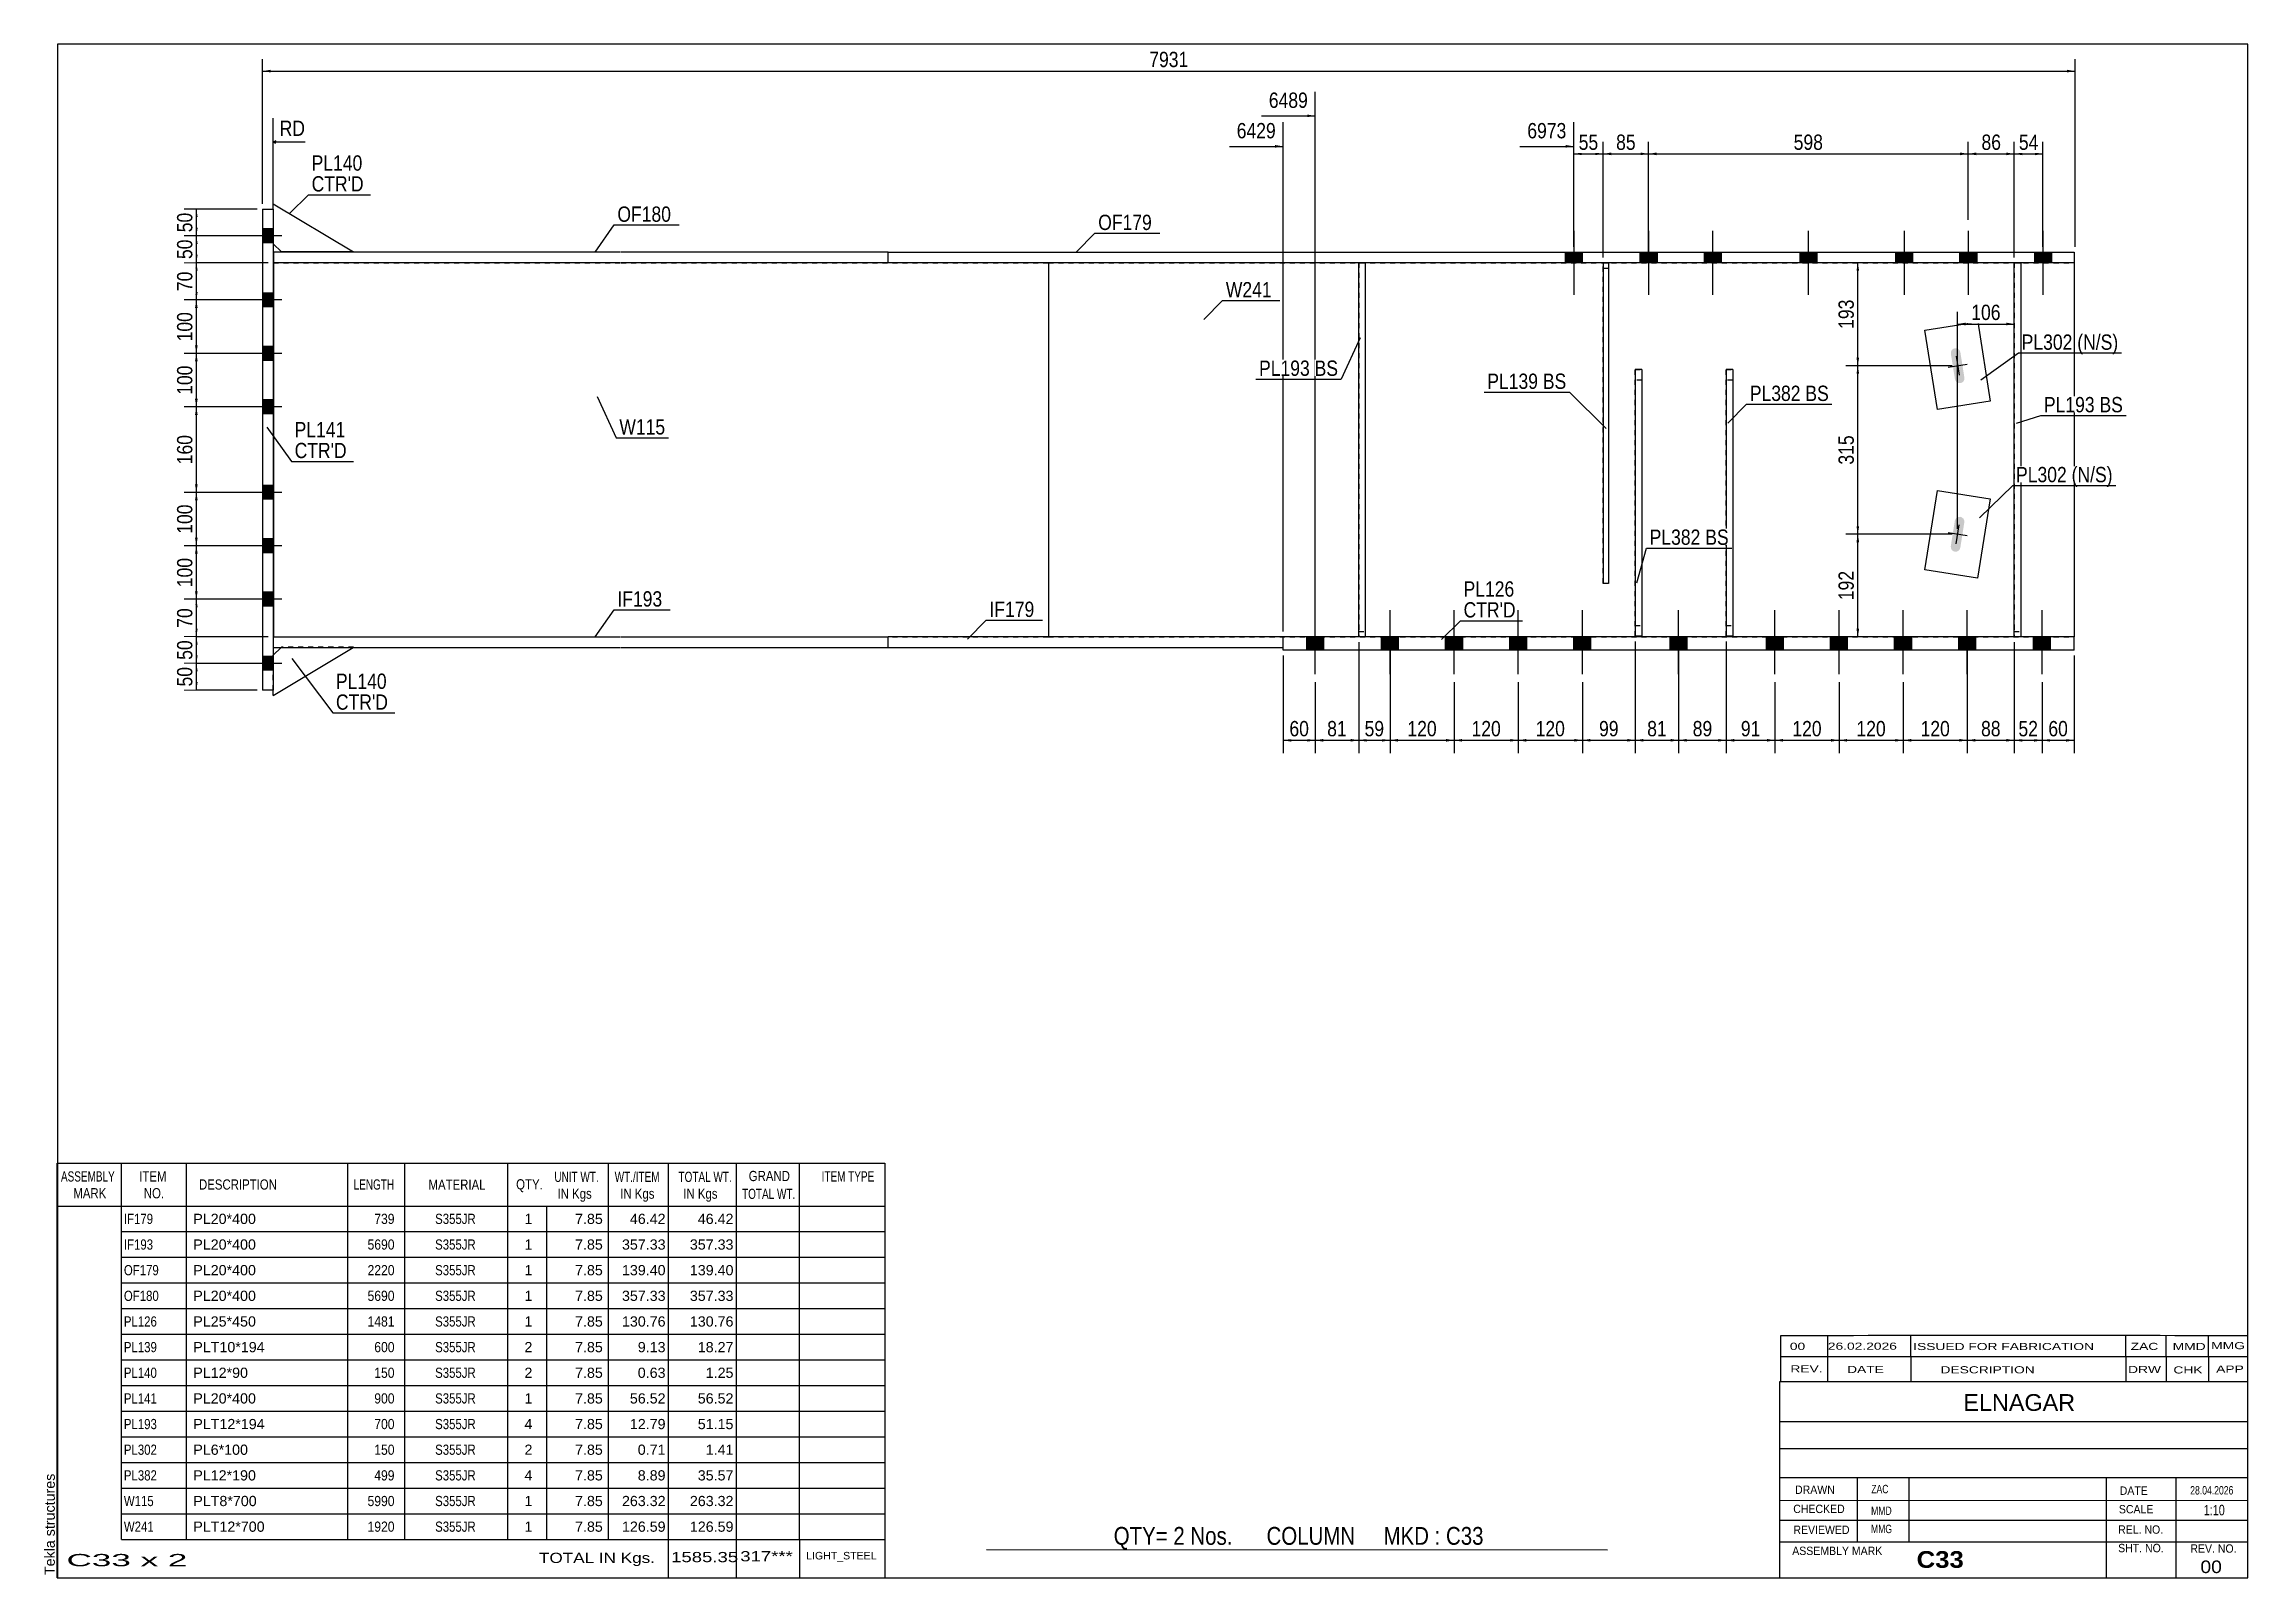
# Model space of a CAD drawing. Header units: millimetres. Extents: x -342 to 70, y -176 to 111.
import ezdxf

# ---------------------------------------------------------------- set-up
doc = ezdxf.new("R2010")
doc.units = ezdxf.units.MM
doc.linetypes.add('DXK_LINE_DOT1', pattern=[1.8814, 0.9407, -0.9407])
doc.styles.add('Arial', font='ARIAL.TTF', dxfattribs={"height": 0.2})
doc.styles.add('Arial Bold', font='ARIALBD.TTF', dxfattribs={"height": 0.2})
doc.styles.add('Arial Narrow', font='ARIALN.TTF', dxfattribs={"height": 0.2})

# ---------------------------------------------------------------- blocks, each defined once
blk = doc.blocks.new('Unknown-622249875-2391')
at = {"color": 5, "linetype": 'Continuous'}
for p, q in [((70.09, 110.91), (-339.91, 110.91)), ((-339.91, 110.91), (-339.91, -176.09)), ((70.09, -176.09), (70.09, 110.91)), ((-339.91, -176.09), (70.09, -176.09))]:
    blk.add_line(p, q, dxfattribs=at)
at = {"color": 174, "linetype": 'Continuous', "style": 'Arial'}
blk.add_text('Tekla structures', height=1.9102, rotation=90, dxfattribs=at).set_placement((-340.41, -175.59))
blk = doc.blocks.new('Part-622249875-1239 - 1213')
at = {"color": 2, "linetype": 'Continuous'}
for p, q in [((26.36, 0), (26.36, 70)), ((26.36, 70), (27.56, 70)), ((27.56, 70), (27.56, 0))]:
    blk.add_line(p, q, dxfattribs=at)
at = {"color": 7, "linetype": 'DXK_LINE_DOT1'}
blk.add_line((26.36, 1), (27.56, 1), dxfattribs=at)
blk = doc.blocks.new('Part-622249875-1229 - 1213')
at = {"color": 2, "linetype": 'Continuous'}
for p, q in [((-299.5, 72), (-299.5, 70)), ((-234.51, 72), (-299.5, 72)), ((-184.41, 72), (-234.41, 72)), ((-184.41, 70), (-184.41, 72)), ((-234.51, 70), (-299.5, 70)), ((-184.41, 70), (-234.41, 70))]:
    blk.add_line(p, q, dxfattribs=at)
blk = doc.blocks.new('Part-622249875-1238 - 1213')
at = {"color": 2, "linetype": 'Continuous'}
for p, q in [((37.57, 0), (-110.49, 0)), ((-110.49, -2.5), (-110.49, 0)), ((37.57, -2.5), (-110.49, -2.5)), ((37.57, -2.5), (37.57, 0))]:
    blk.add_line(p, q, dxfattribs=at)
blk = doc.blocks.new('Part-622249875-1230 - 1213')
at = {"color": 2, "linetype": 'Continuous'}
for p, q in [((-184.41, 70), (-184.41, 72)), ((-184.41, 72), (37.57, 72)), ((37.57, 72), (37.57, 70)), ((37.57, 70), (-184.41, 70))]:
    blk.add_line(p, q, dxfattribs=at)
blk = doc.blocks.new('Part-622249875-1233 - 1213')
at = {"color": 2, "linetype": 'Continuous'}
for p, q in [((-154.41, 70), (-154.41, 0)), ((37.57, 70), (37.57, 0))]:
    blk.add_line(p, q, dxfattribs=at)
at = {"color": 7, "linetype": 'DXK_LINE_DOT1'}
for p, q in [((-154.41, 70), (37.57, 70)), ((-154.41, 0), (37.57, 0))]:
    blk.add_line(p, q, dxfattribs=at)
blk = doc.blocks.new('Part-622249875-1234 - 1213')
at = {"color": 2, "linetype": 'Continuous'}
for p, q in [((-299.5, -2), (-299.5, 0)), ((-299.5, 0), (-234.51, 0)), ((-299.5, -2), (-234.51, -2)), ((-234.41, 0), (-184.41, 0)), ((-234.41, -2), (-184.41, -2)), ((-184.41, -2), (-184.41, 0))]:
    blk.add_line(p, q, dxfattribs=at)
blk = doc.blocks.new('Part-622249875-1235 - 1213')
at = {"color": 2, "linetype": 'Continuous'}
for p, q in [((-110.49, 0), (-184.41, 0)), ((-184.41, -2), (-184.41, 0)), ((-184.41, -2), (-110.49, -2))]:
    blk.add_line(p, q, dxfattribs=at)
at = {"color": 7, "linetype": 'DXK_LINE_DOT1'}
blk.add_line((-110.49, -2), (-110.49, 0), dxfattribs=at)
blk = doc.blocks.new('Part-622249875-1241 - 1213')
at = {"color": 2, "linetype": 'Continuous'}
for p, q in [((-96.35, 0), (-96.35, 70)), ((-96.35, 70), (-95.15, 70)), ((-95.15, 70), (-95.15, 0))]:
    blk.add_line(p, q, dxfattribs=at)
at = {"color": 7, "linetype": 'DXK_LINE_DOT1'}
blk.add_line((-96.35, 1), (-95.15, 1), dxfattribs=at)
blk = doc.blocks.new('Part-622249875-4833 - 1213')
at = {"color": 7, "linetype": 'DXK_LINE_DOT1'}
for p, q in [((-27.55, 0.1), (-27.55, 50)), ((-27.55, 50), (-26.35, 50)), ((-26.35, 50), (-26.35, 0.1)), ((-26.35, 48), (-27.55, 48)), ((-27.55, 2.1), (-26.35, 2.1)), ((-26.35, 0.1), (-27.55, 0.1))]:
    blk.add_line(p, q, dxfattribs=at)
blk = doc.blocks.new('Part-622249875-1243 - 1213')
at = {"color": 7, "linetype": 'DXK_LINE_DOT1'}
for p, q in [((26.36, 70), (26.36, 0)), ((27.56, 70), (27.56, 0))]:
    blk.add_line(p, q, dxfattribs=at)
blk = doc.blocks.new('Part-622249875-1245 - 1213')
at = {"color": 7, "linetype": 'DXK_LINE_DOT1'}
for p, q in [((-96.35, 70), (-96.35, 0)), ((-95.15, 70), (-95.15, 0))]:
    blk.add_line(p, q, dxfattribs=at)
blk = doc.blocks.new('Part-622249875-1250 - 1213')
at = {"color": 7, "linetype": 'DXK_LINE_DOT1'}
for p, q in [((-50.58, 10), (-50.58, 70)), ((-50.58, 69), (-49.58, 69)), ((-49.58, 70), (-49.58, 10)), ((-49.58, 10), (-50.58, 10))]:
    blk.add_line(p, q, dxfattribs=at)
blk = doc.blocks.new('Part-622249875-1254 - 1213')
at = {"color": 2, "linetype": 'Continuous'}
for p, q in [((-50.58, 70), (-50.58, 10)), ((-50.58, 70), (-49.58, 70)), ((-49.58, 70), (-49.58, 10)), ((-49.58, 10), (-50.58, 10))]:
    blk.add_line(p, q, dxfattribs=at)
blk = doc.blocks.new('Part-622249875-1256 - 1213')
at = {"color": 2, "linetype": 'Continuous'}
for p, q in [((-301.51, 80.03), (-299.51, 80.03)), ((-301.51, 80.03), (-301.51, -9.97)), ((-299.51, 80.03), (-299.51, -9.97)), ((-299.51, -9.97), (-301.51, -9.97))]:
    blk.add_line(p, q, dxfattribs=at)
blk = doc.blocks.new('Part-622249875-1259 - 1213')
at = {"color": 2, "linetype": 'Continuous'}
for p, q in [((-299.51, -10.97), (-284.55, -2)), ((-299.51, -3.47), (-298.04, -2)), ((-299.51, -10.97), (-299.51, -9.97))]:
    blk.add_line(p, q, dxfattribs=at)
at = {"color": 7, "linetype": 'DXK_LINE_DOT1'}
for p, q in [((-299.51, -9.97), (-299.51, -3.47)), ((-298.01, -1.97), (-298.04, -2)), ((-284.51, -1.97), (-298.01, -1.97)), ((-284.55, -2), (-284.51, -1.97))]:
    blk.add_line(p, q, dxfattribs=at)
blk = doc.blocks.new('Part-622249875-4831 - 1213')
at = {"color": 2, "linetype": 'Continuous'}
for p, q in [((-44.58, 50), (-44.58, 0.1)), ((-43.38, 50), (-44.58, 50)), ((-43.38, 50), (-43.38, 0.1)), ((-43.38, 0.1), (-44.58, 0.1))]:
    blk.add_line(p, q, dxfattribs=at)
blk = doc.blocks.new('Part-622249875-1261 - 1213')
at = {"color": 2, "linetype": 'Continuous'}
for p, q in [((-299.51, 80.03), (-299.51, 81.03)), ((-299.51, 81.03), (-284.51, 72.03)), ((-299.51, 73.53), (-298.01, 72.03)), ((-284.51, 72.03), (-298.01, 72.03))]:
    blk.add_line(p, q, dxfattribs=at)
at = {"color": 7, "linetype": 'DXK_LINE_DOT1'}
blk.add_line((-299.51, 80.03), (-299.51, 73.53), dxfattribs=at)
blk = doc.blocks.new('Part-622249875-4829 - 1213')
at = {"color": 7, "linetype": 'DXK_LINE_DOT1'}
for p, q in [((-44.58, 0.1), (-44.58, 50)), ((-44.58, 50), (-43.38, 50)), ((-43.38, 50), (-43.38, 0.1)), ((-43.38, 48), (-44.58, 48)), ((-44.58, 2.1), (-43.38, 2.1)), ((-43.38, 0.1), (-44.58, 0.1))]:
    blk.add_line(p, q, dxfattribs=at)
blk = doc.blocks.new('Part-622249875-1263 - 1213')
at = {"color": 2, "linetype": 'Continuous'}
blk.add_line((-299.5, 70), (-299.5, 0), dxfattribs=at)
at = {"color": 7, "linetype": 'DXK_LINE_DOT1'}
for p, q in [((-299.5, 70), (-234.51, 70)), ((-234.41, 70), (-154.41, 70)), ((-154.41, 70), (-154.41, 0)), ((-299.5, 0), (-234.51, 0)), ((-234.41, 0), (-154.41, 0))]:
    blk.add_line(p, q, dxfattribs=at)
blk = doc.blocks.new('Bolt-622249875-1264 - 1213')
at = {"linetype": 'Continuous'}
blk.add_hatch(color=3, dxfattribs=at).paths.add_polyline_path([(16.85, 22.09), (16.59, 22.32), (16.26, 22.45), (15.91, 22.43), (15.59, 22.29), (15.35, 22.03), (15.23, 21.7), (14.48, 16.96), (14.49, 16.61), (14.64, 16.29), (14.9, 16.05), (15.23, 15.93), (15.58, 15.94), (15.9, 16.09), (16.13, 16.35), (16.26, 16.68), (17.01, 21.42), (17, 21.77)])
at = {"color": 3, "linetype": 'Continuous'}
for p, q in [((15.46, 17.41), (16.03, 20.96)), ((17.52, 18.9), (13.97, 19.47))]:
    blk.add_line(p, q, dxfattribs=at)
blk = doc.blocks.new('Bolt-622249875-1265 - 1213')
at = {"linetype": 'Continuous'}
blk.add_hatch(color=3, dxfattribs=at).paths.add_polyline_path([(15.61, 47.63), (15.92, 47.49), (16.28, 47.47), (16.61, 47.59), (16.86, 47.83), (17.01, 48.15), (17.02, 48.5), (16.27, 53.24), (16.15, 53.57), (15.91, 53.83), (15.59, 53.98), (15.24, 53.99), (14.91, 53.87), (14.65, 53.63), (14.51, 53.31), (14.49, 52.96), (15.25, 48.22), (15.37, 47.89)])
at = {"color": 3, "linetype": 'Continuous'}
for p, q in [((13.98, 50.45), (17.54, 51.01)), ((15.48, 52.51), (16.04, 48.95))]:
    blk.add_line(p, q, dxfattribs=at)
blk = doc.blocks.new('Bolt-622249875-1266 - 1213')
at = {"linetype": 'Continuous'}
for points in [[(-102.89, 0), (-106.09, 0), (-106.09, -2.5), (-102.89, -2.5)], [(-102.89, 0), (-106.09, 0), (-106.09, -2.5), (-102.89, -2.5)], [(-102.89, 0), (-106.09, 0), (-106.09, -2.5), (-102.89, -2.5)], [(-102.89, 0), (-106.09, 0), (-106.09, -2.5), (-102.89, -2.5)], [(-88.89, 0), (-92.09, 0), (-92.09, -2.5), (-88.89, -2.5)], [(-88.89, 0), (-92.09, 0), (-92.09, -2.5), (-88.89, -2.5)], [(-88.89, 0), (-92.09, 0), (-92.09, -2.5), (-88.89, -2.5)], [(-88.89, 0), (-92.09, 0), (-92.09, -2.5), (-88.89, -2.5)], [(-76.89, 0), (-80.09, 0), (-80.09, -2.5), (-76.89, -2.5)], [(-76.89, 0), (-80.09, 0), (-80.09, -2.5), (-76.89, -2.5)], [(-76.89, 0), (-80.09, 0), (-80.09, -2.5), (-76.89, -2.5)], [(-76.89, 0), (-80.09, 0), (-80.09, -2.5), (-76.89, -2.5)], [(-64.89, 0), (-68.09, 0), (-68.09, -2.5), (-64.89, -2.5)], [(-64.89, 0), (-68.09, 0), (-68.09, -2.5), (-64.89, -2.5)], [(-64.89, 0), (-68.09, 0), (-68.09, -2.5), (-64.89, -2.5)], [(-64.89, 0), (-68.09, 0), (-68.09, -2.5), (-64.89, -2.5)], [(-52.89, 0), (-56.09, 0), (-56.09, -2.5), (-52.89, -2.5)], [(-52.89, 0), (-56.09, 0), (-56.09, -2.5), (-52.89, -2.5)], [(-52.89, 0), (-56.09, 0), (-56.09, -2.5), (-52.89, -2.5)], [(-52.89, 0), (-56.09, 0), (-56.09, -2.5), (-52.89, -2.5)], [(-34.86, 0), (-38.06, 0), (-38.06, -2.5), (-34.86, -2.5)], [(-34.86, 0), (-38.06, 0), (-38.06, -2.5), (-34.86, -2.5)], [(-34.86, 0), (-38.06, 0), (-38.06, -2.5), (-34.86, -2.5)], [(-34.86, 0), (-38.06, 0), (-38.06, -2.5), (-34.86, -2.5)], [(-16.83, 0), (-20.03, 0), (-20.03, -2.5), (-16.83, -2.5)], [(-16.83, 0), (-20.03, 0), (-20.03, -2.5), (-16.83, -2.5)], [(-16.83, 0), (-20.03, 0), (-20.03, -2.5), (-16.83, -2.5)], [(-16.83, 0), (-20.03, 0), (-20.03, -2.5), (-16.83, -2.5)], [(-4.83, 0), (-8.03, 0), (-8.03, -2.5), (-4.83, -2.5)], [(-4.83, 0), (-8.03, 0), (-8.03, -2.5), (-4.83, -2.5)], [(-4.83, 0), (-8.03, 0), (-8.03, -2.5), (-4.83, -2.5)], [(-4.83, 0), (-8.03, 0), (-8.03, -2.5), (-4.83, -2.5)], [(7.17, 0), (3.97, 0), (3.97, -2.5), (7.17, -2.5)], [(7.17, 0), (3.97, 0), (3.97, -2.5), (7.17, -2.5)], [(7.17, 0), (3.97, 0), (3.97, -2.5), (7.17, -2.5)], [(7.17, 0), (3.97, 0), (3.97, -2.5), (7.17, -2.5)], [(19.17, 0), (15.97, 0), (15.97, -2.5), (19.17, -2.5)], [(19.17, 0), (15.97, 0), (15.97, -2.5), (19.17, -2.5)], [(19.17, 0), (15.97, 0), (15.97, -2.5), (19.17, -2.5)], [(19.17, 0), (15.97, 0), (15.97, -2.5), (19.17, -2.5)], [(33.17, 0), (29.97, 0), (29.97, -2.5), (33.17, -2.5)], [(33.17, 0), (29.97, 0), (29.97, -2.5), (33.17, -2.5)], [(33.17, 0), (29.97, 0), (29.97, -2.5), (33.17, -2.5)], [(33.17, 0), (29.97, 0), (29.97, -2.5), (33.17, -2.5)]]:
    blk.add_hatch(color=3, dxfattribs=at).paths.add_polyline_path(points)
at = {"color": 3, "linetype": 'Continuous'}
for p, q in [((-104.49, -6.98), (-104.49, 5)), ((-104.49, -6.98), (-104.49, 5)), ((-104.49, -6.98), (-104.49, 5)), ((-104.49, -6.98), (-104.49, 5)), ((-90.49, -6.98), (-90.49, 5)), ((-90.49, -6.98), (-90.49, 5)), ((-90.49, -6.98), (-90.49, 5)), ((-90.49, -6.98), (-90.49, 5)), ((-78.49, -6.98), (-78.49, 5)), ((-78.49, -6.98), (-78.49, 5)), ((-78.49, -6.98), (-78.49, 5)), ((-78.49, -6.98), (-78.49, 5)), ((-66.49, -6.98), (-66.49, 5)), ((-66.49, -6.98), (-66.49, 5)), ((-66.49, -6.98), (-66.49, 5)), ((-66.49, -6.98), (-66.49, 5)), ((-54.49, -6.98), (-54.49, 5)), ((-54.49, -6.98), (-54.49, 5)), ((-54.49, -6.98), (-54.49, 5)), ((-54.49, -6.98), (-54.49, 5)), ((-36.46, -6.98), (-36.46, 5)), ((-36.46, -6.98), (-36.46, 5)), ((-36.46, -6.98), (-36.46, 5)), ((-36.46, -6.98), (-36.46, 5)), ((-18.43, -6.98), (-18.43, 5)), ((-18.43, -6.98), (-18.43, 5)), ((-18.43, -6.98), (-18.43, 5)), ((-18.43, -6.98), (-18.43, 5)), ((-6.43, -6.98), (-6.43, 5)), ((-6.43, -6.98), (-6.43, 5)), ((-6.43, -6.98), (-6.43, 5)), ((-6.43, -6.98), (-6.43, 5)), ((5.57, -6.98), (5.57, 5)), ((5.57, -6.98), (5.57, 5)), ((5.57, -6.98), (5.57, 5)), ((5.57, -6.98), (5.57, 5)), ((17.57, -6.98), (17.57, 5)), ((17.57, -6.98), (17.57, 5)), ((17.57, -6.98), (17.57, 5)), ((17.57, -6.98), (17.57, 5)), ((31.57, -6.98), (31.57, 5)), ((31.57, -6.98), (31.57, 5)), ((31.57, -6.98), (31.57, 5)), ((31.57, -6.98), (31.57, 5)), ((-106.09, -2.5), (-106.09, 0)), ((-106.09, -2.5), (-106.09, 0)), ((-106.09, -2.5), (-106.09, 0)), ((-106.09, -2.5), (-106.09, 0)), ((-102.89, -2.5), (-102.89, 0)), ((-102.89, -2.5), (-102.89, 0)), ((-102.89, -2.5), (-102.89, 0)), ((-102.89, -2.5), (-102.89, 0)), ((-92.09, -2.5), (-92.09, 0)), ((-92.09, -2.5), (-92.09, 0)), ((-92.09, -2.5), (-92.09, 0)), ((-92.09, -2.5), (-92.09, 0)), ((-88.89, -2.5), (-88.89, 0)), ((-88.89, -2.5), (-88.89, 0)), ((-88.89, -2.5), (-88.89, 0)), ((-88.89, -2.5), (-88.89, 0)), ((-80.09, -2.5), (-80.09, 0)), ((-80.09, -2.5), (-80.09, 0)), ((-80.09, -2.5), (-80.09, 0)), ((-80.09, -2.5), (-80.09, 0)), ((-76.89, -2.5), (-76.89, 0)), ((-76.89, -2.5), (-76.89, 0)), ((-76.89, -2.5), (-76.89, 0)), ((-76.89, -2.5), (-76.89, 0)), ((-68.09, -2.5), (-68.09, 0)), ((-68.09, -2.5), (-68.09, 0)), ((-68.09, -2.5), (-68.09, 0)), ((-68.09, -2.5), (-68.09, 0)), ((-64.89, -2.5), (-64.89, 0)), ((-64.89, -2.5), (-64.89, 0)), ((-64.89, -2.5), (-64.89, 0)), ((-64.89, -2.5), (-64.89, 0)), ((-56.09, -2.5), (-56.09, 0)), ((-56.09, -2.5), (-56.09, 0)), ((-56.09, -2.5), (-56.09, 0)), ((-56.09, -2.5), (-56.09, 0)), ((-52.89, -2.5), (-52.89, 0)), ((-52.89, -2.5), (-52.89, 0)), ((-52.89, -2.5), (-52.89, 0)), ((-52.89, -2.5), (-52.89, 0)), ((-38.06, -2.5), (-38.06, 0)), ((-38.06, -2.5), (-38.06, 0)), ((-38.06, -2.5), (-38.06, 0)), ((-38.06, -2.5), (-38.06, 0)), ((-34.86, -2.5), (-34.86, 0)), ((-34.86, -2.5), (-34.86, 0)), ((-34.86, -2.5), (-34.86, 0)), ((-34.86, -2.5), (-34.86, 0)), ((-20.03, -2.5), (-20.03, 0)), ((-20.03, -2.5), (-20.03, 0)), ((-20.03, -2.5), (-20.03, 0)), ((-20.03, -2.5), (-20.03, 0)), ((-16.83, -2.5), (-16.83, 0)), ((-16.83, -2.5), (-16.83, 0)), ((-16.83, -2.5), (-16.83, 0)), ((-16.83, -2.5), (-16.83, 0)), ((-8.03, -2.5), (-8.03, 0)), ((-8.03, -2.5), (-8.03, 0)), ((-8.03, -2.5), (-8.03, 0)), ((-8.03, -2.5), (-8.03, 0)), ((-4.83, -2.5), (-4.83, 0)), ((-4.83, -2.5), (-4.83, 0)), ((-4.83, -2.5), (-4.83, 0)), ((-4.83, -2.5), (-4.83, 0)), ((3.97, -2.5), (3.97, 0)), ((3.97, -2.5), (3.97, 0)), ((3.97, -2.5), (3.97, 0)), ((3.97, -2.5), (3.97, 0)), ((7.17, -2.5), (7.17, 0)), ((7.17, -2.5), (7.17, 0)), ((7.17, -2.5), (7.17, 0)), ((7.17, -2.5), (7.17, 0)), ((15.97, -2.5), (15.97, 0)), ((15.97, -2.5), (15.97, 0)), ((15.97, -2.5), (15.97, 0)), ((15.97, -2.5), (15.97, 0)), ((19.17, -2.5), (19.17, 0)), ((19.17, -2.5), (19.17, 0)), ((19.17, -2.5), (19.17, 0)), ((19.17, -2.5), (19.17, 0)), ((29.97, -2.5), (29.97, 0)), ((29.97, -2.5), (29.97, 0)), ((29.97, -2.5), (29.97, 0)), ((29.97, -2.5), (29.97, 0)), ((33.17, -2.5), (33.17, 0)), ((33.17, -2.5), (33.17, 0)), ((33.17, -2.5), (33.17, 0)), ((33.17, -2.5), (33.17, 0))]:
    blk.add_line(p, q, dxfattribs=at)
blk = doc.blocks.new('Bolt-622249875-1268 - 1213')
at = {"linetype": 'Continuous'}
for points in [[(-301.51, 76.33), (-301.51, 73.73), (-299.51, 73.73), (-299.51, 76.33)], [(-301.51, 76.33), (-301.51, 73.73), (-299.51, 73.73), (-299.51, 76.33)], [(-301.51, 64.33), (-301.51, 61.73), (-299.51, 61.73), (-299.51, 64.33)], [(-301.51, 64.33), (-301.51, 61.73), (-299.51, 61.73), (-299.51, 64.33)], [(-301.51, 54.33), (-301.51, 51.73), (-299.51, 51.73), (-299.51, 54.33)], [(-301.51, 54.33), (-301.51, 51.73), (-299.51, 51.73), (-299.51, 54.33)], [(-301.51, 44.33), (-301.51, 41.73), (-299.51, 41.73), (-299.51, 44.33)], [(-301.51, 44.33), (-301.51, 41.73), (-299.51, 41.73), (-299.51, 44.33)], [(-301.51, 28.33), (-301.51, 25.73), (-299.51, 25.73), (-299.51, 28.33)], [(-301.51, 28.33), (-301.51, 25.73), (-299.51, 25.73), (-299.51, 28.33)], [(-301.51, 18.33), (-301.51, 15.73), (-299.51, 15.73), (-299.51, 18.33)], [(-301.51, 18.33), (-301.51, 15.73), (-299.51, 15.73), (-299.51, 18.33)], [(-301.51, 8.33), (-301.51, 5.73), (-299.51, 5.73), (-299.51, 8.33)], [(-301.51, 8.33), (-301.51, 5.73), (-299.51, 5.73), (-299.51, 8.33)], [(-301.51, -3.67), (-301.51, -6.27), (-299.51, -6.27), (-299.51, -3.67)], [(-301.51, -3.67), (-301.51, -6.27), (-299.51, -6.27), (-299.51, -3.67)]]:
    blk.add_hatch(color=3, dxfattribs=at).paths.add_polyline_path(points)
at = {"color": 3, "linetype": 'Continuous'}
for p, q in [((-297.92, 75.03), (-308.51, 75.03)), ((-297.92, 75.03), (-308.51, 75.03)), ((-299.51, 76.33), (-301.51, 76.33)), ((-299.51, 76.33), (-301.51, 76.33)), ((-299.51, 73.73), (-301.51, 73.73)), ((-299.51, 73.73), (-301.51, 73.73)), ((-297.92, 63.03), (-308.51, 63.03)), ((-297.92, 63.03), (-308.51, 63.03)), ((-299.51, 64.33), (-301.51, 64.33)), ((-299.51, 64.33), (-301.51, 64.33)), ((-299.51, 61.73), (-301.51, 61.73)), ((-299.51, 61.73), (-301.51, 61.73)), ((-299.51, 54.33), (-301.51, 54.33)), ((-299.51, 54.33), (-301.51, 54.33)), ((-297.92, 53.03), (-308.51, 53.03)), ((-297.92, 53.03), (-308.51, 53.03)), ((-299.51, 51.73), (-301.51, 51.73)), ((-299.51, 51.73), (-301.51, 51.73)), ((-297.92, 43.03), (-308.51, 43.03)), ((-297.92, 43.03), (-308.51, 43.03)), ((-299.51, 44.33), (-301.51, 44.33)), ((-299.51, 44.33), (-301.51, 44.33)), ((-299.51, 41.73), (-301.51, 41.73)), ((-299.51, 41.73), (-301.51, 41.73)), ((-297.92, 27.03), (-308.51, 27.03)), ((-297.92, 27.03), (-308.51, 27.03)), ((-299.51, 28.33), (-301.51, 28.33)), ((-299.51, 28.33), (-301.51, 28.33)), ((-299.51, 25.73), (-301.51, 25.73)), ((-299.51, 25.73), (-301.51, 25.73)), ((-297.92, 17.03), (-308.51, 17.03)), ((-297.92, 17.03), (-308.51, 17.03)), ((-299.51, 18.33), (-301.51, 18.33)), ((-299.51, 18.33), (-301.51, 18.33)), ((-299.51, 15.73), (-301.51, 15.73)), ((-299.51, 15.73), (-301.51, 15.73)), ((-299.51, 8.33), (-301.51, 8.33)), ((-299.51, 8.33), (-301.51, 8.33)), ((-297.92, 7.03), (-308.51, 7.03)), ((-297.92, 7.03), (-308.51, 7.03)), ((-299.51, 5.73), (-301.51, 5.73)), ((-299.51, 5.73), (-301.51, 5.73)), ((-299.51, -3.67), (-301.51, -3.67)), ((-299.51, -3.67), (-301.51, -3.67)), ((-297.92, -4.97), (-308.51, -4.97)), ((-297.92, -4.97), (-308.51, -4.97)), ((-299.51, -6.27), (-301.51, -6.27)), ((-299.51, -6.27), (-301.51, -6.27))]:
    blk.add_line(p, q, dxfattribs=at)
blk = doc.blocks.new('Part-622249875-4546 - 1213')
at = {"color": 2, "linetype": 'Continuous'}
for p, q in [((9.63, 12.56), (11.98, 27.38)), ((11.98, 27.38), (21.86, 25.81)), ((21.86, 25.81), (19.5, 10.99)), ((19.5, 10.99), (9.63, 12.56))]:
    blk.add_line(p, q, dxfattribs=at)
blk = doc.blocks.new('Part-622249875-4547 - 1213')
at = {"color": 2, "linetype": 'Continuous'}
for p, q in [((9.64, 57.35), (19.52, 58.92)), ((19.52, 58.92), (21.87, 44.11)), ((12, 42.54), (9.64, 57.35)), ((21.87, 44.11), (12, 42.54))]:
    blk.add_line(p, q, dxfattribs=at)
blk = doc.blocks.new('Part-622249875-4835 - 1213')
at = {"color": 2, "linetype": 'Continuous'}
for p, q in [((-27.55, 50), (-27.55, 0.1)), ((-26.35, 50), (-27.55, 50)), ((-26.35, 50), (-26.35, 0.1)), ((-26.35, 0.1), (-27.55, 0.1))]:
    blk.add_line(p, q, dxfattribs=at)
blk = doc.blocks.new('Bolt-622249875-4837 - 1213')
at = {"linetype": 'Continuous'}
for points in [[(-54.5, 72), (-57.7, 72), (-57.7, 70), (-54.5, 70)], [(-54.5, 72), (-57.7, 72), (-57.7, 70), (-54.5, 70)], [(-40.5, 72), (-43.7, 72), (-43.7, 70), (-40.5, 70)], [(-40.5, 72), (-43.7, 72), (-43.7, 70), (-40.5, 70)], [(-28.5, 72), (-31.7, 72), (-31.7, 70), (-28.5, 70)], [(-28.5, 72), (-31.7, 72), (-31.7, 70), (-28.5, 70)], [(-10.59, 72), (-13.79, 72), (-13.79, 70), (-10.59, 70)], [(-10.59, 72), (-13.79, 72), (-13.79, 70), (-10.59, 70)], [(7.33, 72), (4.13, 72), (4.13, 70), (7.33, 70)], [(7.33, 72), (4.13, 72), (4.13, 70), (7.33, 70)], [(19.33, 72), (16.13, 72), (16.13, 70), (19.33, 70)], [(19.33, 72), (16.13, 72), (16.13, 70), (19.33, 70)], [(33.33, 72), (30.13, 72), (30.13, 70), (33.33, 70)], [(33.33, 72), (30.13, 72), (30.13, 70), (33.33, 70)]]:
    blk.add_hatch(color=3, dxfattribs=at).paths.add_polyline_path(points)
at = {"color": 3, "linetype": 'Continuous'}
for p, q in [((-56.1, 75.97), (-56.1, 64)), ((-56.1, 75.97), (-56.1, 64)), ((-42.1, 75.97), (-42.1, 64)), ((-42.1, 75.97), (-42.1, 64)), ((-30.1, 75.97), (-30.1, 64)), ((-30.1, 75.97), (-30.1, 64)), ((-12.19, 75.97), (-12.19, 64)), ((-12.19, 75.97), (-12.19, 64)), ((5.73, 75.97), (5.73, 64)), ((5.73, 75.97), (5.73, 64)), ((17.73, 75.97), (17.73, 64)), ((17.73, 75.97), (17.73, 64)), ((31.73, 75.97), (31.73, 64)), ((31.73, 75.97), (31.73, 64)), ((-57.7, 72), (-57.7, 70)), ((-57.7, 72), (-57.7, 70)), ((-54.5, 72), (-54.5, 70)), ((-54.5, 72), (-54.5, 70)), ((-43.7, 72), (-43.7, 70)), ((-43.7, 72), (-43.7, 70)), ((-40.5, 72), (-40.5, 70)), ((-40.5, 72), (-40.5, 70)), ((-31.7, 72), (-31.7, 70)), ((-31.7, 72), (-31.7, 70)), ((-28.5, 72), (-28.5, 70)), ((-28.5, 72), (-28.5, 70)), ((-13.79, 72), (-13.79, 70)), ((-13.79, 72), (-13.79, 70)), ((-10.59, 72), (-10.59, 70)), ((-10.59, 72), (-10.59, 70)), ((4.13, 72), (4.13, 70)), ((4.13, 72), (4.13, 70)), ((7.33, 72), (7.33, 70)), ((7.33, 72), (7.33, 70)), ((16.13, 72), (16.13, 70)), ((16.13, 72), (16.13, 70)), ((19.33, 72), (19.33, 70)), ((19.33, 72), (19.33, 70)), ((30.13, 72), (30.13, 70)), ((30.13, 72), (30.13, 70)), ((33.33, 72), (33.33, 70)), ((33.33, 72), (33.33, 70))]:
    blk.add_line(p, q, dxfattribs=at)
blk = doc.blocks.new('StraightDimension-622249875-3125 - 1213')
at = {"linetype": 'Continuous'}
for points in [[(-314.17, 68.5), (-313.92, 70), (-313.67, 68.5)], [(-313.67, 64.53), (-313.92, 63.03), (-314.17, 64.53)]]:
    blk.add_hatch(color=7, dxfattribs=at).paths.add_polyline_path(points)
at = {"color": 7, "linetype": 'Continuous'}
for p, q in [((-300.5, 70), (-316.17, 70)), ((-313.92, 63.03), (-313.92, 70)), ((-304.21, 63.03), (-316.17, 63.03))]:
    blk.add_line(p, q, dxfattribs=at)
at = {"color": 0}
blk.add_wipeout([(-314.07, 68.94), (-318.27, 68.94), (-318.27, 64.09), (-314.07, 64.09)], dxfattribs=at)
at = {"color": 3, "style": 'Arial Narrow'}
blk.add_text('70', height=2.863, rotation=90.0002, dxfattribs=at).set_placement((-314.67, 64.69))
blk = doc.blocks.new('StraightDimension-622249875-5526 - 1213')
at = {"linetype": 'Continuous'}
for points in [[(-54.6, 90.12), (-56.1, 90.37), (-54.6, 90.62)], [(-52.08, 90.62), (-50.58, 90.37), (-52.08, 90.12)]]:
    blk.add_hatch(color=7, dxfattribs=at).paths.add_polyline_path(points)
at = {"color": 7, "linetype": 'Continuous'}
for p, q in [((-56.1, 78), (-56.1, 92.62)), ((-50.58, 71), (-50.58, 92.62)), ((-56.1, 90.37), (-50.58, 90.37))]:
    blk.add_line(p, q, dxfattribs=at)
at = {"color": 0}
blk.add_wipeout([(-50.91, 90.52), (-50.91, 94.72), (-55.77, 94.72), (-55.77, 90.52)], dxfattribs=at)
at = {"color": 3, "style": 'Arial Narrow'}
blk.add_text('55', height=2.863, dxfattribs=at).set_placement((-55.17, 91.12))
blk = doc.blocks.new('StraightDimension-622249875-3129 - 1213')
at = {"linetype": 'Continuous'}
for points in [[(-314.17, 25.53), (-313.92, 27.03), (-313.67, 25.53)], [(-313.67, 18.53), (-313.92, 17.03), (-314.17, 18.53)]]:
    blk.add_hatch(color=7, dxfattribs=at).paths.add_polyline_path(points)
at = {"color": 7, "linetype": 'Continuous'}
for p, q in [((-304.21, 27.03), (-316.17, 27.03)), ((-313.92, 17.03), (-313.92, 27.03)), ((-304.21, 17.03), (-316.17, 17.03))]:
    blk.add_line(p, q, dxfattribs=at)
at = {"color": 0}
blk.add_wipeout([(-314.07, 25.37), (-318.27, 25.37), (-318.27, 18.68), (-314.07, 18.68)], dxfattribs=at)
at = {"color": 3, "style": 'Arial Narrow'}
blk.add_text('100', height=2.863, rotation=90.0002, dxfattribs=at).set_placement((-314.67, 19.28))
blk = doc.blocks.new('StraightDimension-622249875-4665 - 1213')
at = {"linetype": 'Continuous'}
for points in [[(-3.18, 68.5), (-2.93, 70), (-2.68, 68.5)], [(-2.68, 52.23), (-2.93, 50.73), (-3.18, 52.23)]]:
    blk.add_hatch(color=7, dxfattribs=at).paths.add_polyline_path(points)
at = {"color": 7, "linetype": 'Continuous'}
for p, q in [((-3.48, 70), (-5.18, 70)), ((-2.93, 50.73), (-2.93, 70)), ((14.76, 50.73), (-5.18, 50.73))]:
    blk.add_line(p, q, dxfattribs=at)
at = {"color": 0}
blk.add_wipeout([(-3.08, 63.71), (-7.28, 63.71), (-7.28, 57.02), (-3.08, 57.02)], dxfattribs=at)
at = {"color": 3, "style": 'Arial Narrow'}
blk.add_text('193', height=2.863, rotation=90.0002, dxfattribs=at).set_placement((-3.68, 57.62))
blk = doc.blocks.new('StraightDimension-622249875-3130 - 1213')
at = {"linetype": 'Continuous'}
for points in [[(-314.17, 15.53), (-313.92, 17.03), (-313.67, 15.53)], [(-313.67, 8.53), (-313.92, 7.03), (-314.17, 8.53)]]:
    blk.add_hatch(color=7, dxfattribs=at).paths.add_polyline_path(points)
at = {"color": 7, "linetype": 'Continuous'}
for p, q in [((-304.21, 17.03), (-316.17, 17.03)), ((-313.92, 7.03), (-313.92, 17.03)), ((-304.21, 7.03), (-316.17, 7.03))]:
    blk.add_line(p, q, dxfattribs=at)
at = {"color": 0}
blk.add_wipeout([(-314.07, 15.37), (-318.27, 15.37), (-318.27, 8.68), (-314.07, 8.68)], dxfattribs=at)
at = {"color": 3, "style": 'Arial Narrow'}
blk.add_text('100', height=2.863, rotation=90.0002, dxfattribs=at).set_placement((-314.67, 9.28))
blk = doc.blocks.new('StraightDimension-622249875-3223 - 1213')
at = {"linetype": 'Continuous'}
for points in [[(-300.01, 105.61), (-301.51, 105.86), (-300.01, 106.11)], [(36.23, 106.11), (37.73, 105.86), (36.23, 105.61)]]:
    blk.add_hatch(color=7, dxfattribs=at).paths.add_polyline_path(points)
at = {"color": 7, "linetype": 'Continuous'}
for p, q in [((-301.51, 81.03), (-301.51, 108.11)), ((37.73, 73), (37.73, 108.11)), ((-301.51, 105.86), (37.73, 105.86))]:
    blk.add_line(p, q, dxfattribs=at)
at = {"color": 0}
blk.add_wipeout([(-127.63, 106.01), (-127.63, 110.21), (-136.15, 110.21), (-136.15, 106.01)], dxfattribs=at)
at = {"color": 3, "style": 'Arial Narrow'}
blk.add_text('7931', height=2.863, dxfattribs=at).set_placement((-135.55, 106.61))
blk = doc.blocks.new('StraightDimension-622249875-8374 - 1213')
at = {"linetype": 'Continuous'}
for points in [[(-102.99, -19.62), (-104.49, -19.37), (-102.99, -19.12)], [(-97.85, -19.12), (-96.35, -19.37), (-97.85, -19.62)]]:
    blk.add_hatch(color=7, dxfattribs=at).paths.add_polyline_path(points)
at = {"color": 7, "linetype": 'Continuous'}
for p, q in [((-96.35, -1), (-96.35, -21.77)), ((-104.49, -8.5), (-104.49, -21.77)), ((-104.49, -19.37), (-96.35, -19.37))]:
    blk.add_line(p, q, dxfattribs=at)
at = {"color": 0}
blk.add_wipeout([(-97.99, -19.22), (-97.99, -15.02), (-102.85, -15.02), (-102.85, -19.22)], dxfattribs=at)
at = {"color": 3, "style": 'Arial Narrow'}
blk.add_text('81', height=2.863, dxfattribs=at).set_placement((-102.25, -18.62))
blk = doc.blocks.new('StraightDimension-622249875-3131 - 1213')
at = {"linetype": 'Continuous'}
for points in [[(-314.17, 5.53), (-313.92, 7.03), (-313.67, 5.53)], [(-313.67, 1.5), (-313.92, 0), (-314.17, 1.5)]]:
    blk.add_hatch(color=7, dxfattribs=at).paths.add_polyline_path(points)
at = {"color": 7, "linetype": 'Continuous'}
for p, q in [((-304.21, 7.03), (-316.17, 7.03)), ((-313.92, 0), (-313.92, 7.03)), ((-300.5, 0), (-316.17, 0))]:
    blk.add_line(p, q, dxfattribs=at)
at = {"color": 0}
blk.add_wipeout([(-314.07, 5.94), (-318.27, 5.94), (-318.27, 1.09), (-314.07, 1.09)], dxfattribs=at)
at = {"color": 3, "style": 'Arial Narrow'}
blk.add_text('70', height=2.863, rotation=90.0002, dxfattribs=at).set_placement((-314.67, 1.69))
blk = doc.blocks.new('StraightDimension-622249875-8373 - 1213')
at = {"linetype": 'Continuous'}
for points in [[(-94.85, -19.62), (-96.35, -19.37), (-94.85, -19.12)], [(-91.99, -19.12), (-90.49, -19.37), (-91.99, -19.62)]]:
    blk.add_hatch(color=7, dxfattribs=at).paths.add_polyline_path(points)
at = {"color": 7, "linetype": 'Continuous'}
for p, q in [((-96.35, -1), (-96.35, -21.77)), ((-90.49, -1), (-90.49, -21.77)), ((-96.35, -19.37), (-90.49, -19.37))]:
    blk.add_line(p, q, dxfattribs=at)
at = {"color": 0}
blk.add_wipeout([(-90.99, -19.22), (-90.99, -15.02), (-95.85, -15.02), (-95.85, -19.22)], dxfattribs=at)
at = {"color": 3, "style": 'Arial Narrow'}
blk.add_text('59', height=2.863, dxfattribs=at).set_placement((-95.25, -18.62))
blk = doc.blocks.new('StraightDimension-622249875-8371 - 1213')
at = {"linetype": 'Continuous'}
for points in [[(-76.99, -19.62), (-78.49, -19.37), (-76.99, -19.12)], [(-67.99, -19.12), (-66.49, -19.37), (-67.99, -19.62)]]:
    blk.add_hatch(color=7, dxfattribs=at).paths.add_polyline_path(points)
at = {"color": 7, "linetype": 'Continuous'}
for p, q in [((-78.49, -8.5), (-78.49, -21.77)), ((-66.49, -8.5), (-66.49, -21.77)), ((-78.49, -19.37), (-66.49, -19.37))]:
    blk.add_line(p, q, dxfattribs=at)
at = {"color": 0}
blk.add_wipeout([(-69.14, -19.22), (-69.14, -15.02), (-75.83, -15.02), (-75.83, -19.22)], dxfattribs=at)
at = {"color": 3, "style": 'Arial Narrow'}
blk.add_text('120', height=2.863, dxfattribs=at).set_placement((-75.23, -18.62))
blk = doc.blocks.new('StraightDimension-622249875-3132 - 1213')
at = {"linetype": 'Continuous'}
for points in [[(-314.17, -1.5), (-313.92, 0), (-313.67, -1.5)], [(-313.67, -3.47), (-313.92, -4.97), (-314.17, -3.47)]]:
    blk.add_hatch(color=7, dxfattribs=at).paths.add_polyline_path(points)
at = {"color": 7, "linetype": 'Continuous'}
for p, q in [((-300.5, 0), (-316.17, 0)), ((-313.92, -4.97), (-313.92, 0)), ((-304.22, -4.97), (-316.17, -4.97))]:
    blk.add_line(p, q, dxfattribs=at)
at = {"color": 0}
blk.add_wipeout([(-314.07, -0.06), (-318.27, -0.06), (-318.27, -4.91), (-314.07, -4.91)], dxfattribs=at)
at = {"color": 3, "style": 'Arial Narrow'}
blk.add_text('50', height=2.863, rotation=90.0002, dxfattribs=at).set_placement((-314.67, -4.31))
blk = doc.blocks.new('StraightDimension-622249875-4795 - 1213')
at = {"linetype": 'Continuous'}
for points in [[(17.24, 58.28), (15.74, 58.53), (17.24, 58.78)], [(24.86, 58.78), (26.36, 58.53), (24.86, 58.28)]]:
    blk.add_hatch(color=7, dxfattribs=at).paths.add_polyline_path(points)
at = {"color": 7, "linetype": 'Continuous'}
for p, q in [((15.74, 20.19), (15.74, 60.78)), ((15.74, 58.53), (26.36, 58.53)), ((26.36, 18.46), (26.36, 60.78))]:
    blk.add_line(p, q, dxfattribs=at)
at = {"color": 0}
blk.add_wipeout([(24.39, 58.68), (24.39, 62.88), (17.71, 62.88), (17.71, 58.68)], dxfattribs=at)
at = {"color": 3, "style": 'Arial Narrow'}
blk.add_text('106', height=2.863, dxfattribs=at).set_placement((18.31, 59.28))
blk = doc.blocks.new('StraightDimension-622249875-4667 - 1213')
at = {"linetype": 'Continuous'}
for points in [[(-3.18, 17.69), (-2.93, 19.19), (-2.68, 17.69)], [(-2.68, 1.5), (-2.93, 0), (-3.18, 1.5)]]:
    blk.add_hatch(color=7, dxfattribs=at).paths.add_polyline_path(points)
at = {"color": 7, "linetype": 'Continuous'}
for p, q in [((14.74, 19.19), (-5.18, 19.19)), ((-2.93, 0), (-2.93, 19.19)), ((9.32, 0), (-5.18, 0))]:
    blk.add_line(p, q, dxfattribs=at)
at = {"color": 0}
blk.add_wipeout([(-3.08, 12.94), (-7.28, 12.94), (-7.28, 6.25), (-3.08, 6.25)], dxfattribs=at)
at = {"color": 3, "style": 'Arial Narrow'}
blk.add_text('192', height=2.863, rotation=90.0002, dxfattribs=at).set_placement((-3.68, 6.85))
blk = doc.blocks.new('StraightDimension-622249875-5522 - 1213')
at = {"linetype": 'Continuous'}
for points in [[(27.86, 90.12), (26.36, 90.37), (27.86, 90.62)], [(30.23, 90.62), (31.73, 90.37), (30.23, 90.12)]]:
    blk.add_hatch(color=7, dxfattribs=at).paths.add_polyline_path(points)
at = {"color": 7, "linetype": 'Continuous'}
for p, q in [((26.36, 71), (26.36, 92.62)), ((31.73, 73), (31.73, 92.62)), ((26.36, 90.37), (31.73, 90.37))]:
    blk.add_line(p, q, dxfattribs=at)
at = {"color": 0}
blk.add_wipeout([(31.47, 90.52), (31.47, 94.72), (26.62, 94.72), (26.62, 90.52)], dxfattribs=at)
at = {"color": 3, "style": 'Arial Narrow'}
blk.add_text('54', height=2.863, dxfattribs=at).set_placement((27.22, 91.12))
blk = doc.blocks.new('StraightDimension-622249875-3126 - 1213')
at = {"linetype": 'Continuous'}
for points in [[(-314.17, 61.53), (-313.92, 63.03), (-313.67, 61.53)], [(-313.67, 54.53), (-313.92, 53.03), (-314.17, 54.53)]]:
    blk.add_hatch(color=7, dxfattribs=at).paths.add_polyline_path(points)
at = {"color": 7, "linetype": 'Continuous'}
for p, q in [((-304.21, 63.03), (-316.17, 63.03)), ((-313.92, 53.03), (-313.92, 63.03)), ((-304.21, 53.03), (-316.17, 53.03))]:
    blk.add_line(p, q, dxfattribs=at)
at = {"color": 0}
blk.add_wipeout([(-314.07, 61.37), (-318.27, 61.37), (-318.27, 54.68), (-314.07, 54.68)], dxfattribs=at)
at = {"color": 3, "style": 'Arial Narrow'}
blk.add_text('100', height=2.863, rotation=90.0002, dxfattribs=at).set_placement((-314.67, 55.28))
blk = doc.blocks.new('StraightDimension-622249875-3127 - 1213')
at = {"linetype": 'Continuous'}
for points in [[(-314.17, 51.53), (-313.92, 53.03), (-313.67, 51.53)], [(-313.67, 44.53), (-313.92, 43.03), (-314.17, 44.53)]]:
    blk.add_hatch(color=7, dxfattribs=at).paths.add_polyline_path(points)
at = {"color": 7, "linetype": 'Continuous'}
for p, q in [((-304.21, 53.03), (-316.17, 53.03)), ((-313.92, 43.03), (-313.92, 53.03)), ((-304.21, 43.03), (-316.17, 43.03))]:
    blk.add_line(p, q, dxfattribs=at)
at = {"color": 0}
blk.add_wipeout([(-314.07, 51.37), (-318.27, 51.37), (-318.27, 44.68), (-314.07, 44.68)], dxfattribs=at)
at = {"color": 3, "style": 'Arial Narrow'}
blk.add_text('100', height=2.863, rotation=90.0002, dxfattribs=at).set_placement((-314.67, 45.28))
blk = doc.blocks.new('StraightDimension-622249875-3123 - 1213')
at = {"linetype": 'Continuous'}
for points in [[(-314.17, 78.53), (-313.92, 80.03), (-313.67, 78.53)], [(-313.67, 76.53), (-313.92, 75.03), (-314.17, 76.53)]]:
    blk.add_hatch(color=7, dxfattribs=at).paths.add_polyline_path(points)
at = {"color": 7, "linetype": 'Continuous'}
for p, q in [((-302.51, 80.03), (-316.17, 80.03)), ((-313.92, 75.03), (-313.92, 80.03)), ((-304.21, 75.03), (-316.17, 75.03))]:
    blk.add_line(p, q, dxfattribs=at)
at = {"color": 0}
blk.add_wipeout([(-314.07, 79.95), (-318.27, 79.95), (-318.27, 75.1), (-314.07, 75.1)], dxfattribs=at)
at = {"color": 3, "style": 'Arial Narrow'}
blk.add_text('50', height=2.863, rotation=90.0002, dxfattribs=at).set_placement((-314.67, 75.7))
blk = doc.blocks.new('StraightDimension-622249875-3124 - 1213')
at = {"linetype": 'Continuous'}
for points in [[(-314.17, 73.53), (-313.92, 75.03), (-313.67, 73.53)], [(-313.67, 71.5), (-313.92, 70), (-314.17, 71.5)]]:
    blk.add_hatch(color=7, dxfattribs=at).paths.add_polyline_path(points)
at = {"color": 7, "linetype": 'Continuous'}
for p, q in [((-304.21, 75.03), (-316.17, 75.03)), ((-313.92, 70), (-313.92, 75.03)), ((-300.5, 70), (-316.17, 70))]:
    blk.add_line(p, q, dxfattribs=at)
at = {"color": 0}
blk.add_wipeout([(-314.07, 74.94), (-318.27, 74.94), (-318.27, 70.09), (-314.07, 70.09)], dxfattribs=at)
at = {"color": 3, "style": 'Arial Narrow'}
blk.add_text('50', height=2.863, rotation=90.0002, dxfattribs=at).set_placement((-314.67, 70.69))
blk = doc.blocks.new('StraightDimension-622249875-3128 - 1213')
at = {"linetype": 'Continuous'}
for points in [[(-314.17, 41.53), (-313.92, 43.03), (-313.67, 41.53)], [(-313.67, 28.53), (-313.92, 27.03), (-314.17, 28.53)]]:
    blk.add_hatch(color=7, dxfattribs=at).paths.add_polyline_path(points)
at = {"color": 7, "linetype": 'Continuous'}
for p, q in [((-304.21, 43.03), (-316.17, 43.03)), ((-313.92, 27.03), (-313.92, 43.03)), ((-304.21, 27.03), (-316.17, 27.03))]:
    blk.add_line(p, q, dxfattribs=at)
at = {"color": 0}
blk.add_wipeout([(-314.07, 38.37), (-318.27, 38.37), (-318.27, 31.68), (-314.07, 31.68)], dxfattribs=at)
at = {"color": 3, "style": 'Arial Narrow'}
blk.add_text('160', height=2.863, rotation=90.0002, dxfattribs=at).set_placement((-314.67, 32.28))
blk = doc.blocks.new('StraightDimension-622249875-3133 - 1213')
at = {"linetype": 'Continuous'}
for points in [[(-314.17, -6.47), (-313.92, -4.97), (-313.67, -6.47)], [(-313.67, -8.47), (-313.92, -9.97), (-314.17, -8.47)]]:
    blk.add_hatch(color=7, dxfattribs=at).paths.add_polyline_path(points)
at = {"color": 7, "linetype": 'Continuous'}
for p, q in [((-304.22, -4.97), (-316.17, -4.97)), ((-313.92, -9.97), (-313.92, -4.97)), ((-302.51, -9.97), (-316.17, -9.97))]:
    blk.add_line(p, q, dxfattribs=at)
at = {"color": 0}
blk.add_wipeout([(-314.07, -5.05), (-318.27, -5.05), (-318.27, -9.9), (-314.07, -9.9)], dxfattribs=at)
at = {"color": 3, "style": 'Arial Narrow'}
blk.add_text('50', height=2.863, rotation=90.0002, dxfattribs=at).set_placement((-314.67, -9.3))
blk = doc.blocks.new('StraightDimension-622249875-4666 - 1213')
at = {"linetype": 'Continuous'}
for points in [[(-3.18, 49.23), (-2.93, 50.73), (-2.68, 49.23)], [(-2.68, 20.69), (-2.93, 19.19), (-3.18, 20.69)]]:
    blk.add_hatch(color=7, dxfattribs=at).paths.add_polyline_path(points)
at = {"color": 7, "linetype": 'Continuous'}
for p, q in [((14.76, 50.73), (-5.18, 50.73)), ((-2.93, 19.19), (-2.93, 50.73)), ((14.74, 19.19), (-5.18, 19.19))]:
    blk.add_line(p, q, dxfattribs=at)
at = {"color": 0}
blk.add_wipeout([(-3.08, 38.3), (-7.28, 38.3), (-7.28, 31.62), (-3.08, 31.62)], dxfattribs=at)
at = {"color": 3, "style": 'Arial Narrow'}
blk.add_text('315', height=2.863, rotation=90.0002, dxfattribs=at).set_placement((-3.68, 32.22))
blk = doc.blocks.new('StraightDimension-622249875-5523 - 1213')
at = {"linetype": 'Continuous'}
for points in [[(19.23, 90.12), (17.73, 90.37), (19.23, 90.62)], [(24.86, 90.62), (26.36, 90.37), (24.86, 90.12)]]:
    blk.add_hatch(color=7, dxfattribs=at).paths.add_polyline_path(points)
at = {"color": 7, "linetype": 'Continuous'}
for p, q in [((17.73, 78), (17.73, 92.62)), ((26.36, 71), (26.36, 92.62)), ((17.73, 90.37), (26.36, 90.37))]:
    blk.add_line(p, q, dxfattribs=at)
at = {"color": 0}
blk.add_wipeout([(24.47, 90.52), (24.47, 94.72), (19.62, 94.72), (19.62, 90.52)], dxfattribs=at)
at = {"color": 3, "style": 'Arial Narrow'}
blk.add_text('86', height=2.863, dxfattribs=at).set_placement((20.22, 91.12))
blk = doc.blocks.new('StraightDimension-622249875-5524 - 1213')
at = {"linetype": 'Continuous'}
for points in [[(-40.6, 90.12), (-42.1, 90.37), (-40.6, 90.62)], [(16.23, 90.62), (17.73, 90.37), (16.23, 90.12)]]:
    blk.add_hatch(color=7, dxfattribs=at).paths.add_polyline_path(points)
at = {"color": 7, "linetype": 'Continuous'}
for p, q in [((-42.1, 70.99), (-42.1, 92.62)), ((17.73, 78), (17.73, 92.62)), ((-42.1, 90.37), (17.73, 90.37))]:
    blk.add_line(p, q, dxfattribs=at)
at = {"color": 0}
blk.add_wipeout([(-8.85, 90.52), (-8.85, 94.72), (-15.53, 94.72), (-15.53, 90.52)], dxfattribs=at)
at = {"color": 3, "style": 'Arial Narrow'}
blk.add_text('598', height=2.863, dxfattribs=at).set_placement((-14.93, 91.12))
blk = doc.blocks.new('StraightDimension-622249875-5525 - 1213')
at = {"linetype": 'Continuous'}
for points in [[(-49.08, 90.12), (-50.58, 90.37), (-49.08, 90.62)], [(-43.6, 90.62), (-42.1, 90.37), (-43.6, 90.12)]]:
    blk.add_hatch(color=7, dxfattribs=at).paths.add_polyline_path(points)
at = {"color": 7, "linetype": 'Continuous'}
for p, q in [((-50.58, 71), (-50.58, 92.62)), ((-42.1, 70.99), (-42.1, 92.62)), ((-50.58, 90.37), (-42.1, 90.37))]:
    blk.add_line(p, q, dxfattribs=at)
at = {"color": 0}
blk.add_wipeout([(-43.91, 90.52), (-43.91, 94.72), (-48.77, 94.72), (-48.77, 90.52)], dxfattribs=at)
at = {"color": 3, "style": 'Arial Narrow'}
blk.add_text('85', height=2.863, dxfattribs=at).set_placement((-48.17, 91.12))
blk = doc.blocks.new('StraightDimension-622249875-6703 - 1213')
at = {"linetype": 'Continuous'}
blk.add_hatch(color=7, dxfattribs=at).paths.add_polyline_path([(-57.6, 92.03), (-56.1, 91.78), (-57.6, 91.53)])
at = {"color": 7, "linetype": 'Continuous'}
for p, q in [((-56.1, 73), (-56.1, 96.28)), ((-66.17, 91.78), (-56.1, 91.78))]:
    blk.add_line(p, q, dxfattribs=at)
at = {"color": 0}
blk.add_wipeout([(-56.88, 92.68), (-56.88, 96.88), (-65.39, 96.88), (-65.39, 92.68)], dxfattribs=at)
at = {"color": 3, "style": 'Arial Narrow'}
blk.add_text('6973', height=2.863, dxfattribs=at).set_placement((-64.79, 93.28))
blk = doc.blocks.new('StraightDimension-622249875-6704 - 1213')
at = {"linetype": 'Continuous'}
blk.add_hatch(color=7, dxfattribs=at).paths.add_polyline_path([(-105.99, 97.73), (-104.49, 97.48), (-105.99, 97.23)])
at = {"color": 7, "linetype": 'Continuous'}
for p, q in [((-104.49, 1), (-104.49, 101.98)), ((-114.55, 97.48), (-104.49, 97.48))]:
    blk.add_line(p, q, dxfattribs=at)
at = {"color": 0}
blk.add_wipeout([(-105.26, 98.38), (-105.26, 102.58), (-113.77, 102.58), (-113.77, 98.38)], dxfattribs=at)
at = {"color": 3, "style": 'Arial Narrow'}
blk.add_text('6489', height=2.863, dxfattribs=at).set_placement((-113.17, 98.98))
blk = doc.blocks.new('StraightDimension-622249875-6705 - 1213')
at = {"linetype": 'Continuous'}
blk.add_hatch(color=7, dxfattribs=at).paths.add_polyline_path([(-111.99, 92.03), (-110.49, 91.78), (-111.99, 91.53)])
at = {"color": 7, "linetype": 'Continuous'}
for p, q in [((-110.49, 1), (-110.49, 96.28)), ((-120.56, 91.78), (-110.49, 91.78))]:
    blk.add_line(p, q, dxfattribs=at)
at = {"color": 0, "linetype": 'Continuous'}
blk.add_wipeout([(-292.97, 93.13), (-292.97, 97.33), (-298.92, 97.33), (-298.92, 93.13)], dxfattribs=at)
at = {"color": 7, "linetype": 'Continuous'}
for p, q in [((-299.51, 81.03), (-299.51, 97.03)), ((-299.01, 92.78), (-299.51, 92.53)), ((-299.01, 92.28), (-299.51, 92.53)), ((-293.57, 92.53), (-299.51, 92.53))]:
    blk.add_line(p, q, dxfattribs=at)
at = {"color": 3, "linetype": 'Continuous', "style": 'Arial Narrow'}
blk.add_text('RD', height=2.863, dxfattribs=at).set_placement((-298.32, 93.73))
at = {"color": 0}
blk.add_wipeout([(-111.27, 92.68), (-111.27, 96.88), (-119.78, 96.88), (-119.78, 92.68)], dxfattribs=at)
at = {"color": 3, "style": 'Arial Narrow'}
blk.add_text('6429', height=2.863, dxfattribs=at).set_placement((-119.18, 93.28))
blk = doc.blocks.new('StraightDimension-622249875-8360 - 1213')
at = {"linetype": 'Continuous'}
for points in [[(33.07, -19.62), (31.57, -19.37), (33.07, -19.12)], [(36.07, -19.12), (37.57, -19.37), (36.07, -19.62)]]:
    blk.add_hatch(color=7, dxfattribs=at).paths.add_polyline_path(points)
at = {"color": 7, "linetype": 'Continuous'}
for p, q in [((37.57, -3.5), (37.57, -21.77)), ((31.57, -8.5), (31.57, -21.77)), ((31.57, -19.37), (37.57, -19.37))]:
    blk.add_line(p, q, dxfattribs=at)
at = {"color": 0}
blk.add_wipeout([(36.99, -19.22), (36.99, -15.02), (32.14, -15.02), (32.14, -19.22)], dxfattribs=at)
at = {"color": 3, "style": 'Arial Narrow'}
blk.add_text('60', height=2.863, dxfattribs=at).set_placement((32.74, -18.62))
blk = doc.blocks.new('StraightDimension-622249875-8361 - 1213')
at = {"linetype": 'Continuous'}
for points in [[(27.86, -19.62), (26.36, -19.37), (27.86, -19.12)], [(30.07, -19.12), (31.57, -19.37), (30.07, -19.62)]]:
    blk.add_hatch(color=7, dxfattribs=at).paths.add_polyline_path(points)
at = {"color": 7, "linetype": 'Continuous'}
for p, q in [((26.36, -1), (26.36, -21.77)), ((31.57, -8.5), (31.57, -21.77)), ((26.36, -19.37), (31.57, -19.37))]:
    blk.add_line(p, q, dxfattribs=at)
at = {"color": 0}
blk.add_wipeout([(31.39, -19.22), (31.39, -15.02), (26.54, -15.02), (26.54, -19.22)], dxfattribs=at)
at = {"color": 3, "style": 'Arial Narrow'}
blk.add_text('52', height=2.863, dxfattribs=at).set_placement((27.14, -18.62))
blk = doc.blocks.new('StraightDimension-622249875-8362 - 1213')
at = {"linetype": 'Continuous'}
for points in [[(19.07, -19.62), (17.57, -19.37), (19.07, -19.12)], [(24.86, -19.12), (26.36, -19.37), (24.86, -19.62)]]:
    blk.add_hatch(color=7, dxfattribs=at).paths.add_polyline_path(points)
at = {"color": 7, "linetype": 'Continuous'}
for p, q in [((17.57, -1), (17.57, -21.77)), ((26.36, -1), (26.36, -21.77)), ((17.57, -19.37), (26.36, -19.37))]:
    blk.add_line(p, q, dxfattribs=at)
at = {"color": 0}
blk.add_wipeout([(24.39, -19.22), (24.39, -15.02), (19.54, -15.02), (19.54, -19.22)], dxfattribs=at)
at = {"color": 3, "style": 'Arial Narrow'}
blk.add_text('88', height=2.863, dxfattribs=at).set_placement((20.14, -18.62))
blk = doc.blocks.new('StraightDimension-622249875-8363 - 1213')
at = {"linetype": 'Continuous'}
for points in [[(7.07, -19.62), (5.57, -19.37), (7.07, -19.12)], [(16.07, -19.12), (17.57, -19.37), (16.07, -19.62)]]:
    blk.add_hatch(color=7, dxfattribs=at).paths.add_polyline_path(points)
at = {"color": 7, "linetype": 'Continuous'}
for p, q in [((17.57, -1), (17.57, -21.77)), ((5.57, -8.5), (5.57, -21.77)), ((5.57, -19.37), (17.57, -19.37))]:
    blk.add_line(p, q, dxfattribs=at)
at = {"color": 0}
blk.add_wipeout([(14.91, -19.22), (14.91, -15.02), (8.22, -15.02), (8.22, -19.22)], dxfattribs=at)
at = {"color": 3, "style": 'Arial Narrow'}
blk.add_text('120', height=2.863, dxfattribs=at).set_placement((8.82, -18.62))
blk = doc.blocks.new('StraightDimension-622249875-8364 - 1213')
at = {"linetype": 'Continuous'}
for points in [[(-4.93, -19.62), (-6.43, -19.37), (-4.93, -19.12)], [(4.07, -19.12), (5.57, -19.37), (4.07, -19.62)]]:
    blk.add_hatch(color=7, dxfattribs=at).paths.add_polyline_path(points)
at = {"color": 7, "linetype": 'Continuous'}
for p, q in [((-6.43, -8.5), (-6.43, -21.77)), ((5.57, -8.5), (5.57, -21.77)), ((-6.43, -19.37), (5.57, -19.37))]:
    blk.add_line(p, q, dxfattribs=at)
at = {"color": 0}
blk.add_wipeout([(2.91, -19.22), (2.91, -15.02), (-3.78, -15.02), (-3.78, -19.22)], dxfattribs=at)
at = {"color": 3, "style": 'Arial Narrow'}
blk.add_text('120', height=2.863, dxfattribs=at).set_placement((-3.18, -18.62))
blk = doc.blocks.new('StraightDimension-622249875-8365 - 1213')
at = {"linetype": 'Continuous'}
for points in [[(-16.93, -19.62), (-18.43, -19.37), (-16.93, -19.12)], [(-7.93, -19.12), (-6.43, -19.37), (-7.93, -19.62)]]:
    blk.add_hatch(color=7, dxfattribs=at).paths.add_polyline_path(points)
at = {"color": 7, "linetype": 'Continuous'}
for p, q in [((-18.43, -8.5), (-18.43, -21.77)), ((-6.43, -8.5), (-6.43, -21.77)), ((-18.43, -19.37), (-6.43, -19.37))]:
    blk.add_line(p, q, dxfattribs=at)
at = {"color": 0}
blk.add_wipeout([(-9.09, -19.22), (-9.09, -15.02), (-15.78, -15.02), (-15.78, -19.22)], dxfattribs=at)
at = {"color": 3, "style": 'Arial Narrow'}
blk.add_text('120', height=2.863, dxfattribs=at).set_placement((-15.18, -18.62))
blk = doc.blocks.new('StraightDimension-622249875-8366 - 1213')
at = {"linetype": 'Continuous'}
for points in [[(-26.05, -19.62), (-27.55, -19.37), (-26.05, -19.12)], [(-19.93, -19.12), (-18.43, -19.37), (-19.93, -19.62)]]:
    blk.add_hatch(color=7, dxfattribs=at).paths.add_polyline_path(points)
at = {"color": 7, "linetype": 'Continuous'}
for p, q in [((-27.55, -0.9), (-27.55, -21.77)), ((-18.43, -8.5), (-18.43, -21.77)), ((-27.55, -19.37), (-18.43, -19.37))]:
    blk.add_line(p, q, dxfattribs=at)
at = {"color": 0}
blk.add_wipeout([(-20.56, -19.22), (-20.56, -15.02), (-25.42, -15.02), (-25.42, -19.22)], dxfattribs=at)
at = {"color": 3, "style": 'Arial Narrow'}
blk.add_text('91', height=2.863, dxfattribs=at).set_placement((-24.82, -18.62))
blk = doc.blocks.new('StraightDimension-622249875-8367 - 1213')
at = {"linetype": 'Continuous'}
for points in [[(-34.96, -19.62), (-36.46, -19.37), (-34.96, -19.12)], [(-29.05, -19.12), (-27.55, -19.37), (-29.05, -19.62)]]:
    blk.add_hatch(color=7, dxfattribs=at).paths.add_polyline_path(points)
at = {"color": 7, "linetype": 'Continuous'}
for p, q in [((-36.46, -1), (-36.46, -21.77)), ((-27.55, -0.9), (-27.55, -21.77)), ((-36.46, -19.37), (-27.55, -19.37))]:
    blk.add_line(p, q, dxfattribs=at)
at = {"color": 0}
blk.add_wipeout([(-29.58, -19.22), (-29.58, -15.02), (-34.43, -15.02), (-34.43, -19.22)], dxfattribs=at)
at = {"color": 3, "style": 'Arial Narrow'}
blk.add_text('89', height=2.863, dxfattribs=at).set_placement((-33.83, -18.62))
blk = doc.blocks.new('StraightDimension-622249875-8368 - 1213')
at = {"linetype": 'Continuous'}
for points in [[(-43.08, -19.62), (-44.58, -19.37), (-43.08, -19.12)], [(-37.96, -19.12), (-36.46, -19.37), (-37.96, -19.62)]]:
    blk.add_hatch(color=7, dxfattribs=at).paths.add_polyline_path(points)
at = {"color": 7, "linetype": 'Continuous'}
for p, q in [((-44.58, -0.9), (-44.58, -21.77)), ((-36.46, -1), (-36.46, -21.77)), ((-44.58, -19.37), (-36.46, -19.37))]:
    blk.add_line(p, q, dxfattribs=at)
at = {"color": 0}
blk.add_wipeout([(-38.09, -19.22), (-38.09, -15.02), (-42.95, -15.02), (-42.95, -19.22)], dxfattribs=at)
at = {"color": 3, "style": 'Arial Narrow'}
blk.add_text('81', height=2.863, dxfattribs=at).set_placement((-42.35, -18.62))
blk = doc.blocks.new('StraightDimension-622249875-8369 - 1213')
at = {"linetype": 'Continuous'}
for points in [[(-52.99, -19.62), (-54.49, -19.37), (-52.99, -19.12)], [(-46.08, -19.12), (-44.58, -19.37), (-46.08, -19.62)]]:
    blk.add_hatch(color=7, dxfattribs=at).paths.add_polyline_path(points)
at = {"color": 7, "linetype": 'Continuous'}
for p, q in [((-44.58, -0.9), (-44.58, -21.77)), ((-54.49, -8.5), (-54.49, -21.77)), ((-54.49, -19.37), (-44.58, -19.37))]:
    blk.add_line(p, q, dxfattribs=at)
at = {"color": 0}
blk.add_wipeout([(-47.1, -19.22), (-47.1, -15.02), (-51.96, -15.02), (-51.96, -19.22)], dxfattribs=at)
at = {"color": 3, "style": 'Arial Narrow'}
blk.add_text('99', height=2.863, dxfattribs=at).set_placement((-51.36, -18.62))
blk = doc.blocks.new('StraightDimension-622249875-8370 - 1213')
at = {"linetype": 'Continuous'}
for points in [[(-64.99, -19.62), (-66.49, -19.37), (-64.99, -19.12)], [(-55.99, -19.12), (-54.49, -19.37), (-55.99, -19.62)]]:
    blk.add_hatch(color=7, dxfattribs=at).paths.add_polyline_path(points)
at = {"color": 7, "linetype": 'Continuous'}
for p, q in [((-66.49, -8.5), (-66.49, -21.77)), ((-54.49, -8.5), (-54.49, -21.77)), ((-66.49, -19.37), (-54.49, -19.37))]:
    blk.add_line(p, q, dxfattribs=at)
at = {"color": 0}
blk.add_wipeout([(-57.14, -19.22), (-57.14, -15.02), (-63.83, -15.02), (-63.83, -19.22)], dxfattribs=at)
at = {"color": 3, "style": 'Arial Narrow'}
blk.add_text('120', height=2.863, dxfattribs=at).set_placement((-63.23, -18.62))
blk = doc.blocks.new('StraightDimension-622249875-8372 - 1213')
at = {"linetype": 'Continuous'}
for points in [[(-88.99, -19.62), (-90.49, -19.37), (-88.99, -19.12)], [(-79.99, -19.12), (-78.49, -19.37), (-79.99, -19.62)]]:
    blk.add_hatch(color=7, dxfattribs=at).paths.add_polyline_path(points)
at = {"color": 7, "linetype": 'Continuous'}
for p, q in [((-90.49, -1), (-90.49, -21.77)), ((-78.49, -8.5), (-78.49, -21.77)), ((-90.49, -19.37), (-78.49, -19.37))]:
    blk.add_line(p, q, dxfattribs=at)
at = {"color": 0}
blk.add_wipeout([(-81.14, -19.22), (-81.14, -15.02), (-87.83, -15.02), (-87.83, -19.22)], dxfattribs=at)
at = {"color": 3, "style": 'Arial Narrow'}
blk.add_text('120', height=2.863, dxfattribs=at).set_placement((-87.23, -18.62))
blk = doc.blocks.new('StraightDimension-622249875-8375 - 1213')
at = {"linetype": 'Continuous'}
for points in [[(-108.99, -19.62), (-110.49, -19.37), (-108.99, -19.12)], [(-105.99, -19.12), (-104.49, -19.37), (-105.99, -19.62)]]:
    blk.add_hatch(color=7, dxfattribs=at).paths.add_polyline_path(points)
at = {"color": 7, "linetype": 'Continuous'}
for p, q in [((-110.49, -3.5), (-110.49, -21.77)), ((-104.49, -8.5), (-104.49, -21.77)), ((-110.49, -19.37), (-104.49, -19.37))]:
    blk.add_line(p, q, dxfattribs=at)
at = {"color": 0}
blk.add_wipeout([(-105.06, -19.22), (-105.06, -15.02), (-109.92, -15.02), (-109.92, -19.22)], dxfattribs=at)
at = {"color": 3, "style": 'Arial Narrow'}
blk.add_text('60', height=2.863, dxfattribs=at).set_placement((-109.32, -18.62))
blk = doc.blocks.new('CBS_REVISION-622249875-8551')
at = {"color": 7, "linetype": 'Continuous'}
for p, q in [((-17.41, -130.81), (-17.41, -134.7)), ((-8.61, -130.79), (-8.61, -134.7)), ((6.98, -134.7), (6.98, -130.78)), ((47.24, -134.7), (47.25, -130.78)), ((54.81, -134.7), (54.81, -130.79)), ((62.73, -134.7), (62.72, -130.8)), ((-17.41, -134.7), (70.08, -134.7)), ((-17.41, -134.7), (-17.41, -139.33)), ((-8.62, -134.7), (-8.62, -139.33)), ((6.98, -134.7), (6.98, -139.27)), ((47.23, -134.7), (47.23, -139.33)), ((54.77, -134.7), (54.77, -139.33)), ((62.72, -134.7), (62.72, -139.33)), ((-17.41, -139.33), (70.08, -139.33))]:
    blk.add_line(p, q, dxfattribs=at)
blk.add_arc((26.34, -28104.08), 27973.31, 89.910387, 90.089622, dxfattribs=at)
at = {"color": 7, "linetype": 'Continuous', "style": 'Arial Narrow', "width": 1.7}
for s, height, p in [('MMG', 1.326, (63.22, -133.31)), ('REV.', 1.326, (-15.55, -137.66)), ('DATE', 1.326, (-4.93, -137.77)), ('DESCRIPTION', 1.3257, (12.55, -137.83)), ('DRW', 1.326, (47.66, -137.77)), ('CHK', 1.326, (56.15, -137.86)), ('APP', 1.326, (64.15, -137.7))]:
    blk.add_text(s, height=height, dxfattribs=at).set_placement(p)
at = {"color": 7, "style": 'Arial Narrow', "width": 1.7}
for s, height, p in [('00', 1.326, (-15.65, -133.44)), ('26.02.2026', 1.326, (-8.54, -133.41)), ('ISSUED FOR FABRICATION', 1.3257, (7.44, -133.48)), ('ZAC', 1.326, (48.15, -133.45)), ('MMD', 1.326, (56.01, -133.47))]:
    blk.add_text(s, height=height, dxfattribs=at).set_placement(p)
blk = doc.blocks.new('CBS_BOM-622249875-8548')
at = {"color": 7, "linetype": 'Continuous'}
for p, q in [((-339.94, -106.52), (-339.94, -98.52)), ((-339.94, -98.52), (-185.02, -98.52)), ((-327.94, -106.52), (-327.94, -98.52)), ((-315.75, -106.52), (-315.75, -98.52)), ((-285.58, -106.52), (-285.58, -98.52)), ((-274.9, -106.52), (-274.9, -98.52)), ((-255.59, -106.52), (-255.59, -98.52)), ((-236.79, -106.52), (-236.79, -98.52)), ((-225.57, -106.52), (-225.57, -98.52)), ((-212.79, -106.52), (-212.79, -98.52)), ((-201.04, -106.52), (-201.04, -98.52)), ((-185.02, -98.52), (-185.02, -106.51)), ((-339.94, -106.52), (-185.02, -106.52)), ((-339.94, -111.32), (-339.94, -106.52)), ((-327.94, -111.32), (-327.94, -106.52)), ((-315.75, -111.32), (-315.75, -106.52)), ((-285.58, -111.32), (-285.58, -106.52)), ((-274.9, -111.32), (-274.9, -106.52)), ((-255.59, -111.32), (-255.59, -106.52)), ((-248.32, -111.32), (-248.32, -106.52)), ((-236.79, -111.32), (-236.79, -106.52)), ((-225.57, -111.32), (-225.57, -106.52)), ((-212.79, -111.32), (-212.79, -106.52)), ((-201.02, -111.32), (-201.02, -106.52)), ((-185.02, -106.52), (-185.02, -111.32)), ((-339.94, -116.12), (-339.94, -111.32)), ((-327.94, -111.32), (-185.02, -111.32)), ((-327.94, -116.12), (-327.94, -111.32)), ((-315.75, -116.12), (-315.75, -111.32)), ((-285.58, -116.12), (-285.58, -111.32)), ((-274.9, -116.12), (-274.9, -111.32)), ((-255.59, -116.12), (-255.59, -111.32)), ((-248.32, -116.12), (-248.32, -111.32)), ((-236.79, -116.12), (-236.79, -111.32)), ((-225.57, -116.12), (-225.57, -111.32)), ((-212.79, -116.12), (-212.79, -111.32)), ((-201.02, -116.12), (-201.02, -111.32)), ((-185.02, -111.32), (-185.02, -116.12)), ((-339.94, -120.92), (-339.94, -116.12)), ((-327.94, -116.12), (-185.02, -116.12)), ((-327.94, -120.92), (-327.94, -116.12)), ((-315.75, -120.92), (-315.75, -116.12)), ((-285.58, -120.92), (-285.58, -116.12)), ((-274.9, -120.92), (-274.9, -116.12)), ((-255.59, -120.92), (-255.59, -116.12)), ((-248.32, -120.92), (-248.32, -116.12)), ((-236.79, -120.92), (-236.79, -116.12)), ((-225.57, -120.92), (-225.57, -116.12)), ((-212.79, -120.92), (-212.79, -116.12)), ((-201.02, -120.92), (-201.02, -116.12)), ((-185.02, -116.12), (-185.02, -120.92)), ((-339.94, -125.72), (-339.94, -120.92)), ((-327.94, -120.92), (-185.02, -120.92)), ((-327.94, -125.72), (-327.94, -120.92)), ((-315.75, -125.72), (-315.75, -120.92)), ((-285.58, -125.72), (-285.58, -120.92)), ((-274.9, -125.72), (-274.9, -120.92)), ((-255.59, -125.72), (-255.59, -120.92)), ((-248.32, -125.72), (-248.32, -120.92)), ((-236.79, -125.72), (-236.79, -120.92)), ((-225.57, -125.72), (-225.57, -120.92)), ((-212.79, -125.72), (-212.79, -120.92)), ((-201.02, -125.72), (-201.02, -120.92)), ((-185.02, -120.92), (-185.02, -125.72)), ((-339.94, -130.52), (-339.94, -125.72)), ((-327.94, -125.72), (-185.02, -125.72)), ((-327.94, -130.52), (-327.94, -125.72)), ((-315.75, -130.52), (-315.75, -125.72)), ((-285.58, -130.52), (-285.58, -125.72)), ((-274.9, -130.52), (-274.9, -125.72)), ((-255.59, -130.52), (-255.59, -125.72)), ((-248.32, -130.52), (-248.32, -125.72)), ((-236.79, -130.52), (-236.79, -125.72)), ((-225.57, -130.52), (-225.57, -125.72)), ((-212.79, -130.52), (-212.79, -125.72)), ((-201.02, -130.52), (-201.02, -125.72)), ((-185.02, -125.72), (-185.02, -130.52)), ((-339.94, -135.32), (-339.94, -130.52)), ((-327.94, -130.52), (-185.02, -130.52)), ((-327.94, -135.32), (-327.94, -130.52)), ((-315.75, -135.32), (-315.75, -130.52)), ((-285.58, -135.32), (-285.58, -130.52)), ((-274.9, -135.32), (-274.9, -130.52)), ((-255.59, -135.32), (-255.59, -130.52)), ((-248.32, -135.32), (-248.32, -130.52)), ((-236.79, -135.32), (-236.79, -130.52)), ((-225.57, -135.32), (-225.57, -130.52)), ((-212.79, -135.32), (-212.79, -130.52)), ((-201.02, -135.32), (-201.02, -130.52)), ((-185.02, -130.52), (-185.02, -135.32)), ((-339.94, -140.12), (-339.94, -135.32)), ((-327.94, -135.32), (-185.02, -135.32)), ((-327.94, -140.12), (-327.94, -135.32)), ((-315.75, -140.12), (-315.75, -135.32)), ((-285.58, -140.12), (-285.58, -135.32)), ((-274.9, -140.12), (-274.9, -135.32)), ((-255.59, -140.12), (-255.59, -135.32)), ((-248.32, -140.12), (-248.32, -135.32)), ((-236.79, -140.12), (-236.79, -135.32)), ((-225.57, -140.12), (-225.57, -135.32)), ((-212.79, -140.12), (-212.79, -135.32)), ((-201.02, -140.12), (-201.02, -135.32)), ((-185.02, -135.32), (-185.02, -140.12)), ((-339.94, -144.92), (-339.94, -140.12)), ((-327.94, -140.12), (-185.02, -140.12)), ((-327.94, -144.92), (-327.94, -140.12)), ((-315.75, -144.92), (-315.75, -140.12)), ((-285.58, -144.92), (-285.58, -140.12)), ((-274.9, -144.92), (-274.9, -140.12)), ((-255.59, -144.92), (-255.59, -140.12)), ((-248.32, -144.92), (-248.32, -140.12)), ((-236.79, -144.92), (-236.79, -140.12)), ((-225.57, -144.92), (-225.57, -140.12)), ((-212.79, -144.92), (-212.79, -140.12)), ((-201.02, -144.92), (-201.02, -140.12)), ((-185.02, -140.12), (-185.02, -144.92)), ((-339.94, -149.72), (-339.94, -144.92)), ((-327.94, -144.92), (-185.02, -144.92)), ((-327.94, -149.72), (-327.94, -144.92)), ((-315.75, -149.72), (-315.75, -144.92)), ((-285.58, -149.72), (-285.58, -144.92)), ((-274.9, -149.72), (-274.9, -144.92)), ((-255.59, -149.72), (-255.59, -144.92)), ((-248.32, -149.72), (-248.32, -144.92)), ((-236.79, -149.72), (-236.79, -144.92)), ((-225.57, -149.72), (-225.57, -144.92)), ((-212.79, -149.72), (-212.79, -144.92)), ((-201.02, -149.72), (-201.02, -144.92)), ((-185.02, -144.92), (-185.02, -149.72)), ((-339.94, -154.52), (-339.94, -149.72)), ((-327.94, -149.72), (-185.02, -149.72)), ((-327.94, -154.52), (-327.94, -149.72)), ((-315.75, -154.52), (-315.75, -149.72)), ((-285.58, -154.52), (-285.58, -149.72)), ((-274.9, -154.52), (-274.9, -149.72)), ((-255.59, -154.52), (-255.59, -149.72)), ((-248.32, -154.52), (-248.32, -149.72)), ((-236.79, -154.52), (-236.79, -149.72)), ((-225.57, -154.52), (-225.57, -149.72)), ((-212.79, -154.52), (-212.79, -149.72)), ((-201.02, -154.52), (-201.02, -149.72)), ((-185.02, -149.72), (-185.02, -154.52)), ((-339.94, -159.32), (-339.94, -154.52)), ((-327.94, -154.52), (-185.02, -154.52)), ((-327.94, -159.32), (-327.94, -154.52)), ((-315.75, -159.32), (-315.75, -154.52)), ((-285.58, -159.32), (-285.58, -154.52)), ((-274.9, -159.32), (-274.9, -154.52)), ((-255.59, -159.32), (-255.59, -154.52)), ((-248.32, -159.32), (-248.32, -154.52)), ((-236.79, -159.32), (-236.79, -154.52)), ((-225.57, -159.32), (-225.57, -154.52)), ((-212.79, -159.32), (-212.79, -154.52)), ((-201.02, -159.32), (-201.02, -154.52)), ((-185.02, -154.52), (-185.02, -159.32)), ((-339.94, -164.12), (-339.94, -159.32)), ((-327.94, -159.32), (-185.02, -159.32)), ((-327.94, -164.12), (-327.94, -159.32)), ((-315.75, -164.12), (-315.75, -159.32)), ((-285.58, -164.12), (-285.58, -159.32)), ((-274.9, -164.12), (-274.9, -159.32)), ((-255.59, -164.12), (-255.59, -159.32)), ((-248.32, -164.12), (-248.32, -159.32)), ((-236.79, -164.12), (-236.79, -159.32)), ((-225.57, -164.12), (-225.57, -159.32)), ((-212.79, -164.12), (-212.79, -159.32)), ((-201.02, -164.12), (-201.02, -159.32)), ((-185.02, -159.32), (-185.02, -164.12)), ((-339.94, -168.92), (-339.94, -164.12)), ((-327.94, -164.12), (-185.02, -164.12)), ((-327.94, -168.92), (-327.94, -164.12)), ((-315.75, -168.92), (-315.75, -164.12)), ((-285.58, -168.92), (-285.58, -164.12)), ((-274.9, -168.92), (-274.9, -164.12)), ((-255.59, -168.92), (-255.59, -164.12)), ((-248.32, -168.92), (-248.32, -164.12)), ((-236.79, -168.92), (-236.79, -164.12)), ((-225.57, -168.92), (-225.57, -164.12)), ((-212.79, -168.92), (-212.79, -164.12)), ((-201.02, -168.92), (-201.02, -164.12)), ((-185.02, -164.12), (-185.02, -168.92)), ((-339.94, -176.12), (-339.94, -168.94)), ((-327.94, -168.92), (-185.02, -168.92)), ((-225.57, -176.12), (-225.57, -168.94)), ((-212.79, -176.12), (-212.79, -168.94)), ((-200.98, -176.12), (-200.98, -168.94)), ((-185.02, -168.92), (-185.02, -176.12)), ((-339.94, -176.12), (-185.02, -176.12))]:
    blk.add_line(p, q, dxfattribs=at)
at = {"color": 3, "linetype": 'Continuous', "style": 'Arial'}
for s, height, width, p in [('ASSEMBLY', 1.91, 0.7, (-339.26, -101.94)), ('ITEM', 1.91, 0.8, (-324.61, -101.94)), ('DESCRIPTION', 1.9102, 0.8, (-313.42, -103.45)), ('LENGTH', 1.91, 0.7, (-284.48, -103.45)), ('MATERIAL', 1.91, 0.8, (-270.46, -103.49)), ('QTY.', 1.91, 0.8, (-254.06, -103.42)), ('UNIT WT.', 1.91, 0.7, (-246.9, -102.02)), ('WT./ITEM', 1.91, 0.7, (-235.61, -102.02)), ('TOTAL WT.', 1.91, 0.7, (-223.67, -102.02)), ('GRAND', 1.91, 0.8, (-210.52, -101.86)), ('ITEM TYPE', 1.91, 0.7, (-196.88, -101.94)), ('MARK', 1.91, 0.8, (-336.94, -105.08)), ('NO.', 1.91, 0.8, (-323.75, -105.08)), ('IN Kgs', 1.91, 0.8, (-246.32, -105.16)), ('IN Kgs', 1.91, 0.8, (-234.57, -105.16)), ('IN Kgs', 1.91, 0.8, (-222.77, -105.16)), ('TOTAL WT.', 1.91, 0.7, (-211.77, -105.2))]:
    blk.add_text(s, height=height, dxfattribs=dict(at, width=width)).set_placement(p)
at = {"color": 7, "linetype": 'Continuous', "style": 'Arial'}
for s, width, p in [('IF179', 0.8, (-327.48, -109.88)), ('739', 0.85, (-280.61, -109.88)), ('S355JR', 0.8, (-269.22, -109.88)), ('IF193', 0.8, (-327.48, -114.68)), ('5690', 0.85, (-281.87, -114.68)), ('S355JR', 0.8, (-269.22, -114.68)), ('OF179', 0.8, (-327.48, -119.48)), ('2220', 0.85, (-281.87, -119.48)), ('S355JR', 0.8, (-269.22, -119.48)), ('OF180', 0.8, (-327.48, -124.28)), ('5690', 0.85, (-281.87, -124.28)), ('S355JR', 0.8, (-269.22, -124.28)), ('PL126', 0.8, (-327.48, -129.08)), ('1481', 0.85, (-281.87, -129.08)), ('S355JR', 0.8, (-269.22, -129.08)), ('PL139', 0.8, (-327.48, -133.88)), ('600', 0.85, (-280.61, -133.88)), ('S355JR', 0.8, (-269.22, -133.88)), ('PL140', 0.8, (-327.48, -138.68)), ('150', 0.85, (-280.61, -138.68)), ('S355JR', 0.8, (-269.22, -138.68)), ('PL141', 0.8, (-327.48, -143.48)), ('900', 0.85, (-280.61, -143.48)), ('S355JR', 0.8, (-269.22, -143.48)), ('PL193', 0.8, (-327.48, -148.28)), ('700', 0.85, (-280.61, -148.28)), ('S355JR', 0.8, (-269.22, -148.28)), ('PL302', 0.8, (-327.48, -153.08)), ('150', 0.85, (-280.61, -153.08)), ('S355JR', 0.8, (-269.22, -153.08)), ('PL382', 0.8, (-327.48, -157.88)), ('499', 0.85, (-280.61, -157.88)), ('S355JR', 0.8, (-269.22, -157.88)), ('W115', 0.8, (-327.48, -162.68)), ('5990', 0.85, (-281.87, -162.68)), ('S355JR', 0.8, (-269.22, -162.68)), ('W241', 0.8, (-327.48, -167.48)), ('1920', 0.85, (-281.87, -167.48)), ('S355JR', 0.8, (-269.22, -167.48))]:
    blk.add_text(s, height=1.91, dxfattribs=dict(at, width=width)).set_placement(p)
for s, p in [('PL20*400', (-314.49, -109.88)), ('1', (-252.5, -109.88)), ('7.85', (-243.03, -109.88)), ('46.42', (-232.77, -109.88)), ('46.42', (-220.06, -109.88)), ('PL20*400', (-314.49, -114.68)), ('1', (-252.5, -114.68)), ('7.85', (-243.03, -114.68)), ('357.33', (-234.25, -114.68)), ('357.33', (-221.54, -114.68)), ('PL20*400', (-314.49, -119.48)), ('1', (-252.5, -119.48)), ('7.85', (-243.03, -119.48)), ('139.40', (-234.25, -119.48)), ('139.40', (-221.54, -119.48)), ('PL20*400', (-314.49, -124.28)), ('1', (-252.5, -124.28)), ('7.85', (-243.03, -124.28)), ('357.33', (-234.25, -124.28)), ('357.33', (-221.54, -124.28)), ('PL25*450', (-314.49, -129.08)), ('1', (-252.5, -129.08)), ('7.85', (-243.03, -129.08)), ('130.76', (-234.25, -129.08)), ('130.76', (-221.54, -129.08)), ('PLT10*194', (-314.49, -133.88)), ('2', (-252.5, -133.88)), ('7.85', (-243.03, -133.88)), ('9.13', (-231.29, -133.88)), ('18.27', (-220.06, -133.88)), ('PL12*90', (-314.49, -138.68)), ('2', (-252.5, -138.68)), ('7.85', (-243.03, -138.68)), ('0.63', (-231.29, -138.68)), ('1.25', (-218.57, -138.68)), ('PL20*400', (-314.49, -143.48)), ('1', (-252.5, -143.48)), ('7.85', (-243.03, -143.48)), ('56.52', (-232.77, -143.48)), ('56.52', (-220.06, -143.48)), ('PLT12*194', (-314.49, -148.28)), ('4', (-252.5, -148.28)), ('7.85', (-243.03, -148.28)), ('12.79', (-232.77, -148.28)), ('51.15', (-220.06, -148.28)), ('PL6*100', (-314.49, -153.08)), ('2', (-252.5, -153.08)), ('7.85', (-243.03, -153.08)), ('0.71', (-231.29, -153.08)), ('1.41', (-218.57, -153.08)), ('PL12*190', (-314.49, -157.88)), ('4', (-252.5, -157.88)), ('7.85', (-243.03, -157.88)), ('8.89', (-231.29, -157.88)), ('35.57', (-220.06, -157.88)), ('PLT8*700', (-314.49, -162.68)), ('1', (-252.5, -162.68)), ('7.85', (-243.03, -162.68)), ('263.32', (-234.25, -162.68)), ('263.32', (-221.54, -162.68)), ('PLT12*700', (-314.49, -167.48)), ('1', (-252.5, -167.48)), ('7.85', (-243.03, -167.48)), ('126.59', (-234.25, -167.48)), ('126.59', (-221.54, -167.48))]:
    blk.add_text(s, height=1.91, dxfattribs=at).set_placement(p)
at = {"color": 6, "linetype": 'Continuous', "style": 'Arial'}
for s, height, width, p in [('C33 x 2', 2.292, 2.05, (-338.22, -173.93)), ('TOTAL IN Kgs.', 1.9102, 1.2, (-249.78, -173.32)), ('1585.35', 1.91, 1.3, (-225.05, -173.17)), ('317***', 1.91, 1.3, (-212.11, -173.01))]:
    blk.add_text(s, height=height, dxfattribs=dict(at, width=width)).set_placement(p)
blk.add_text('LIGHT_STEEL', height=1.4135, dxfattribs=at).set_placement((-199.77, -172.66))
blk = doc.blocks.new('CBS_CALLOFF-622249875-8549')
at = {"color": 7, "linetype": 'Continuous'}
blk.add_line((-166.03, -170.82), (-49.8, -170.84), dxfattribs=at)
at = {"color": 3, "linetype": 'Continuous', "style": 'Arial Narrow'}
blk.add_text('QTY= 2 Nos.      COLUMN     MKD : C33', height=3.3405, dxfattribs=at).set_placement((-142.21, -169.92))
blk = doc.blocks.new('CBS_NAME_BLOG-622249875-8550')
at = {"color": 7, "linetype": 'Continuous'}
for p, q in [((-17.5, -139.33), (70.02, -139.33)), ((-17.5, -176.04), (-17.5, -139.34)), ((-17.5, -146.87), (70.02, -146.87)), ((-17.43, -151.92), (70.09, -151.92)), ((-17.5, -157.3), (70.02, -157.3)), ((-2.97, -169.4), (-2.97, -157.3)), ((6.71, -169.38), (6.71, -157.31)), ((43.63, -176.04), (43.63, -157.31)), ((56.68, -176.04), (56.68, -157.3)), ((-17.49, -161.6), (70.09, -161.58)), ((-17.5, -165.34), (70.02, -165.34)), ((-17.5, -169.39), (70.02, -169.39)), ((-17.5, -176.09), (70.09, -176.09))]:
    blk.add_line(p, q, dxfattribs=at)
at = {"color": 3, "linetype": 'Continuous', "style": 'Arial'}
blk.add_text('ELNAGAR', height=3.133, dxfattribs=at).set_placement((16.83, -144.86))
at = {"color": 3, "linetype": 'Continuous'}
for s, height, style, width, p in [('DRAWN', 1.566, 'Arial', 0.9, (-14.67, -160.4)), ('ZAC', 1.565, 'Arial Narrow', 0.9, (-0.41, -160.27)), ('DATE', 1.566, 'Arial', 0.9, (46.1, -160.57)), ('28.04.2026', 1.565, 'Arial Narrow', 0.9, (59.29, -160.5)), ('CHECKED', 1.566, 'Arial', 0.9, (-15.01, -163.98)), ('MMD', 1.565, 'Arial Narrow', 0.9, (-0.44, -164.33)), ('SCALE', 1.566, 'Arial', 0.9, (45.94, -164.04)), ('1:10', 1.957, 'Arial Narrow', 0.9, (61.83, -164.4)), ('REVIEWED', 1.566, 'Arial', 0.9, (-14.98, -167.9)), ('MMG', 1.565, 'Arial Narrow', 0.9, (-0.46, -167.73)), ('REL. NO.', 1.566, 'Arial', 0.9, (45.8, -167.85)), ('ASSEMBLY MARK', 1.5663, 'Arial', 0.9, (-15.2, -171.83)), ('C33', 3.131, 'Arial Bold', 1.1, (8.08, -174.23)), ('SHT. NO.', 1.566, 'Arial', 0.9, (45.8, -171.31)), ('REV. NO.', 1.566, 'Arial', 0.9, (59.32, -171.4))]:
    blk.add_text(s, height=height, dxfattribs=dict(at, style=style, width=width)).set_placement(p)
at = {"color": 3, "style": 'Arial', "width": 1.1}
blk.add_text('00', height=2.349, dxfattribs=at).set_placement((61.2, -175.21))
blk = doc.blocks.new('Mark-622249875-2473 - 1213')
at = {"color": 0}
blk.add_wipeout([(-226.71, 5.66), (-226.71, 8.66), (-235.11, 8.66), (-235.11, 5.66)], dxfattribs=at)
blk.add_wipeout([(-226.71, 5.66), (-226.71, 8.66), (-235.11, 8.66), (-235.11, 5.66)], dxfattribs=at)
at = {"color": 7, "linetype": 'Continuous'}
for p, q in [((-239.25, 0), (-235.71, 5.06)), ((-235.71, 5.06), (-225.21, 5.06))]:
    blk.add_line(p, q, dxfattribs=at)
at = {"color": 3, "style": 'Arial Narrow'}
blk.add_text('IF193', height=2.863, dxfattribs=at).set_placement((-235.11, 5.66))
blk = doc.blocks.new('Mark-622249875-4549 - 1213')
at = {"color": 0}
blk.add_wipeout([(36.19, 28.92), (36.19, 31.92), (26.69, 31.92), (26.69, 28.92)], dxfattribs=at)
blk.add_wipeout([(36.19, 28.92), (36.19, 31.92), (26.69, 31.92), (26.69, 28.92)], dxfattribs=at)
at = {"color": 7, "linetype": 'Continuous'}
blk.add_line((19.88, 22.28), (26.09, 28.32), dxfattribs=at)
at = {"color": 0}
blk.add_wipeout([(44.75, 28.92), (44.75, 31.92), (37.09, 31.92), (37.09, 28.92)], dxfattribs=at)
blk.add_wipeout([(44.75, 28.92), (44.75, 31.92), (37.09, 31.92), (37.09, 28.92)], dxfattribs=at)
at = {"color": 7, "linetype": 'Continuous'}
blk.add_line((26.09, 28.32), (45.35, 28.32), dxfattribs=at)
at = {"color": 3, "style": 'Arial Narrow'}
for s, p in [('PL302', (26.69, 28.92)), ('(N/', (37.09, 28.92)), ('S)', (41.47, 28.92))]:
    blk.add_text(s, height=2.863, dxfattribs=at).set_placement(p)
blk = doc.blocks.new('MarkSet-622249875-2448 - 1213')
at = {"color": 0}
blk.add_wipeout([(-105.5, 48.83), (-105.5, 51.83), (-115, 51.83), (-115, 48.83)], dxfattribs=at)
blk.add_wipeout([(-105.5, 48.83), (-105.5, 51.83), (-115, 51.83), (-115, 48.83)], dxfattribs=at)
blk.add_wipeout([(-100.21, 48.83), (-100.21, 51.83), (-104.6, 51.83), (-104.6, 48.83)], dxfattribs=at)
blk.add_wipeout([(-100.21, 48.83), (-100.21, 51.83), (-104.6, 51.83), (-104.6, 48.83)], dxfattribs=at)
at = {"color": 7, "linetype": 'Continuous'}
for p in [(-96.08, 55.97), (-115.6, 48.23)]:
    blk.add_line(p, (-99.61, 48.23), dxfattribs=at)
at = {"color": 3, "style": 'Arial Narrow'}
for s, p in [('PL193', (-115, 48.83)), ('BS', (-104.6, 48.83))]:
    blk.add_text(s, height=2.863, dxfattribs=at).set_placement(p)
blk = doc.blocks.new('MarkSet-622249875-2459 - 1213')
at = {"color": 0}
blk.add_wipeout([(-62.78, 46.39), (-62.78, 49.39), (-72.28, 49.39), (-72.28, 46.39)], dxfattribs=at)
blk.add_wipeout([(-62.78, 46.39), (-62.78, 49.39), (-72.28, 49.39), (-72.28, 46.39)], dxfattribs=at)
blk.add_wipeout([(-57.5, 46.39), (-57.5, 49.39), (-61.88, 49.39), (-61.88, 46.39)], dxfattribs=at)
blk.add_wipeout([(-57.5, 46.39), (-57.5, 49.39), (-61.88, 49.39), (-61.88, 46.39)], dxfattribs=at)
at = {"color": 7, "linetype": 'Continuous'}
for p in [(-72.88, 45.79), (-50.01, 38.98)]:
    blk.add_line(p, (-56.9, 45.79), dxfattribs=at)
at = {"color": 3, "style": 'Arial Narrow'}
for s, p in [('PL139', (-72.28, 46.39)), ('BS', (-61.88, 46.39))]:
    blk.add_text(s, height=2.863, dxfattribs=at).set_placement(p)
blk = doc.blocks.new('Mark-622249875-2488 - 1213')
at = {"color": 0}
blk.add_wipeout([(-278.28, -9.75), (-278.28, -6.75), (-287.79, -6.75), (-287.79, -9.75)], dxfattribs=at)
blk.add_wipeout([(-278.28, -9.75), (-278.28, -6.75), (-287.79, -6.75), (-287.79, -9.75)], dxfattribs=at)
blk.add_wipeout([(-278.03, -13.65), (-278.03, -10.65), (-287.79, -10.65), (-287.79, -13.65)], dxfattribs=at)
blk.add_wipeout([(-278.03, -13.65), (-278.03, -10.65), (-287.79, -10.65), (-287.79, -13.65)], dxfattribs=at)
at = {"color": 7, "linetype": 'Continuous'}
for p, q in [((-296.04, -4.07), (-288.39, -14.25)), ((-288.39, -14.25), (-276.78, -14.25))]:
    blk.add_line(p, q, dxfattribs=at)
at = {"color": 3, "style": 'Arial Narrow'}
blk.add_text('PL140', height=2.863, dxfattribs=at).set_placement((-287.79, -9.75))
at = {"color": 1, "style": 'Arial Narrow'}
blk.add_text("CTR'D", height=2.863, dxfattribs=at).set_placement((-287.79, -13.65))
blk = doc.blocks.new('MarkSet-622249875-2437 - 1213')
at = {"color": 0}
blk.add_wipeout([(41.41, 42.01), (41.41, 45.01), (31.91, 45.01), (31.91, 42.01)], dxfattribs=at)
blk.add_wipeout([(41.41, 42.01), (41.41, 45.01), (31.91, 45.01), (31.91, 42.01)], dxfattribs=at)
at = {"color": 7, "linetype": 'Continuous'}
blk.add_line((26.76, 39.97), (31.31, 41.41), dxfattribs=at)
at = {"color": 0}
blk.add_wipeout([(46.7, 42.01), (46.7, 45.01), (42.31, 45.01), (42.31, 42.01)], dxfattribs=at)
blk.add_wipeout([(46.7, 42.01), (46.7, 45.01), (42.31, 45.01), (42.31, 42.01)], dxfattribs=at)
at = {"color": 7, "linetype": 'Continuous'}
blk.add_line((31.31, 41.41), (47.3, 41.41), dxfattribs=at)
at = {"color": 3, "style": 'Arial Narrow'}
for s, p in [('PL193', (31.91, 42.01)), ('BS', (42.31, 42.01))]:
    blk.add_text(s, height=2.863, dxfattribs=at).set_placement(p)
blk = doc.blocks.new('Mark-622249875-2464 - 1213')
at = {"color": 0}
blk.add_wipeout([(-225.06, 77.66), (-225.06, 80.66), (-235.11, 80.66), (-235.11, 77.66)], dxfattribs=at)
blk.add_wipeout([(-225.06, 77.66), (-225.06, 80.66), (-235.11, 80.66), (-235.11, 77.66)], dxfattribs=at)
at = {"color": 7, "linetype": 'Continuous'}
for p, q in [((-239.25, 72), (-235.71, 77.06)), ((-235.71, 77.06), (-223.56, 77.06))]:
    blk.add_line(p, q, dxfattribs=at)
at = {"color": 3, "style": 'Arial Narrow'}
blk.add_text('OF180', height=2.863, dxfattribs=at).set_placement((-235.11, 77.66))
blk = doc.blocks.new('Mark-622249875-2467 - 1213')
at = {"color": 0}
blk.add_wipeout([(-135.06, 76.12), (-135.06, 79.12), (-145.11, 79.12), (-145.11, 76.12)], dxfattribs=at)
blk.add_wipeout([(-135.06, 76.12), (-135.06, 79.12), (-145.11, 79.12), (-145.11, 76.12)], dxfattribs=at)
at = {"color": 7, "linetype": 'Continuous'}
for p, q in [((-149.25, 71.98), (-145.71, 75.52)), ((-145.71, 75.52), (-133.56, 75.52))]:
    blk.add_line(p, q, dxfattribs=at)
at = {"color": 3, "style": 'Arial Narrow'}
blk.add_text('OF179', height=2.863, dxfattribs=at).set_placement((-145.11, 76.12))
blk = doc.blocks.new('Mark-622249875-2470 - 1213')
at = {"color": 0}
blk.add_wipeout([(-112.63, 63.52), (-112.63, 66.52), (-121.22, 66.52), (-121.22, 63.52)], dxfattribs=at)
blk.add_wipeout([(-112.63, 63.52), (-112.63, 66.52), (-121.22, 66.52), (-121.22, 63.52)], dxfattribs=at)
at = {"color": 7, "linetype": 'Continuous'}
for p, q in [((-125.35, 59.38), (-121.82, 62.92)), ((-121.82, 62.92), (-111.13, 62.92))]:
    blk.add_line(p, q, dxfattribs=at)
at = {"color": 3, "style": 'Arial Narrow'}
blk.add_text('W241', height=2.863, dxfattribs=at).set_placement((-121.22, 63.52))
blk = doc.blocks.new('Mark-622249875-2476 - 1213')
at = {"color": 0}
blk.add_wipeout([(-157.05, 3.71), (-157.05, 6.71), (-165.46, 6.71), (-165.46, 3.71)], dxfattribs=at)
blk.add_wipeout([(-157.05, 3.71), (-157.05, 6.71), (-165.46, 6.71), (-165.46, 3.71)], dxfattribs=at)
at = {"color": 7, "linetype": 'Continuous'}
for p, q in [((-169.6, -0.43), (-166.06, 3.11)), ((-166.06, 3.11), (-155.55, 3.11))]:
    blk.add_line(p, q, dxfattribs=at)
at = {"color": 3, "style": 'Arial Narrow'}
blk.add_text('IF179', height=2.863, dxfattribs=at).set_placement((-165.46, 3.71))
blk = doc.blocks.new('Mark-622249875-2479 - 1213')
at = {"color": 0}
blk.add_wipeout([(-67.21, 7.51), (-67.21, 10.51), (-76.72, 10.51), (-76.72, 7.51)], dxfattribs=at)
blk.add_wipeout([(-67.21, 7.51), (-67.21, 10.51), (-76.72, 10.51), (-76.72, 7.51)], dxfattribs=at)
blk.add_wipeout([(-66.96, 3.61), (-66.96, 6.61), (-76.72, 6.61), (-76.72, 3.61)], dxfattribs=at)
blk.add_wipeout([(-66.96, 3.61), (-66.96, 6.61), (-76.72, 6.61), (-76.72, 3.61)], dxfattribs=at)
at = {"color": 7, "linetype": 'Continuous'}
for p, q in [((-80.85, -0.53), (-77.32, 3.01)), ((-77.32, 3.01), (-65.71, 3.01))]:
    blk.add_line(p, q, dxfattribs=at)
at = {"color": 3, "style": 'Arial Narrow'}
blk.add_text('PL126', height=2.863, dxfattribs=at).set_placement((-76.72, 7.51))
at = {"color": 1, "style": 'Arial Narrow'}
blk.add_text("CTR'D", height=2.863, dxfattribs=at).set_placement((-76.72, 3.61))
blk = doc.blocks.new('Mark-622249875-2485 - 1213')
at = {"color": 0}
blk.add_wipeout([(-286.02, 37.33), (-286.02, 40.33), (-295.52, 40.33), (-295.52, 37.33)], dxfattribs=at)
blk.add_wipeout([(-286.02, 37.33), (-286.02, 40.33), (-295.52, 40.33), (-295.52, 37.33)], dxfattribs=at)
blk.add_wipeout([(-285.77, 33.43), (-285.77, 36.43), (-295.52, 36.43), (-295.52, 33.43)], dxfattribs=at)
blk.add_wipeout([(-285.77, 33.43), (-285.77, 36.43), (-295.52, 36.43), (-295.52, 33.43)], dxfattribs=at)
at = {"color": 7, "linetype": 'Continuous'}
for p, q in [((-300.7, 39.22), (-296.12, 32.83)), ((-296.12, 32.83), (-284.52, 32.83))]:
    blk.add_line(p, q, dxfattribs=at)
at = {"color": 3, "style": 'Arial Narrow'}
blk.add_text('PL141', height=2.863, dxfattribs=at).set_placement((-295.52, 37.33))
at = {"color": 1, "style": 'Arial Narrow'}
blk.add_text("CTR'D", height=2.863, dxfattribs=at).set_placement((-295.52, 33.43))
blk = doc.blocks.new('Mark-622249875-2491 - 1213')
at = {"color": 0}
blk.add_wipeout([(-282.84, 87.23), (-282.84, 90.23), (-292.34, 90.23), (-292.34, 87.23)], dxfattribs=at)
blk.add_wipeout([(-282.84, 87.23), (-282.84, 90.23), (-292.34, 90.23), (-292.34, 87.23)], dxfattribs=at)
blk.add_wipeout([(-282.59, 83.33), (-282.59, 86.33), (-292.34, 86.33), (-292.34, 83.33)], dxfattribs=at)
blk.add_wipeout([(-282.59, 83.33), (-282.59, 86.33), (-292.34, 86.33), (-292.34, 83.33)], dxfattribs=at)
at = {"color": 7, "linetype": 'Continuous'}
for p, q in [((-296.48, 79.2), (-292.94, 82.73)), ((-292.94, 82.73), (-281.34, 82.73))]:
    blk.add_line(p, q, dxfattribs=at)
at = {"color": 3, "style": 'Arial Narrow'}
blk.add_text('PL140', height=2.863, dxfattribs=at).set_placement((-292.34, 87.23))
at = {"color": 1, "style": 'Arial Narrow'}
blk.add_text("CTR'D", height=2.863, dxfattribs=at).set_placement((-292.34, 83.33))
blk = doc.blocks.new('Mark-622249875-2494 - 1213')
at = {"color": 0}
blk.add_wipeout([(-226.15, 37.85), (-226.15, 40.85), (-234.74, 40.85), (-234.74, 37.85)], dxfattribs=at)
blk.add_wipeout([(-226.15, 37.85), (-226.15, 40.85), (-234.74, 40.85), (-234.74, 37.85)], dxfattribs=at)
at = {"color": 7, "linetype": 'Continuous'}
for p, q in [((-238.87, 44.99), (-235.34, 37.25)), ((-235.34, 37.25), (-225.55, 37.25))]:
    blk.add_line(p, q, dxfattribs=at)
at = {"color": 3, "style": 'Arial Narrow'}
blk.add_text('W115', height=2.863, dxfattribs=at).set_placement((-234.74, 37.85))
blk = doc.blocks.new('Mark-622249875-4552 - 1213')
at = {"color": 0}
blk.add_wipeout([(37.25, 53.71), (37.25, 56.71), (27.75, 56.71), (27.75, 53.71)], dxfattribs=at)
blk.add_wipeout([(37.25, 53.71), (37.25, 56.71), (27.75, 56.71), (27.75, 53.71)], dxfattribs=at)
at = {"color": 7, "linetype": 'Continuous'}
blk.add_line((20.11, 48.07), (27.15, 53.11), dxfattribs=at)
at = {"color": 0}
blk.add_wipeout([(45.81, 53.71), (45.81, 56.71), (38.15, 56.71), (38.15, 53.71)], dxfattribs=at)
blk.add_wipeout([(45.81, 53.71), (45.81, 56.71), (38.15, 56.71), (38.15, 53.71)], dxfattribs=at)
at = {"color": 7, "linetype": 'Continuous'}
blk.add_line((27.15, 53.11), (46.41, 53.11), dxfattribs=at)
at = {"color": 3, "style": 'Arial Narrow'}
for s, p in [('PL302', (27.75, 53.71)), ('(N/', (38.15, 53.71)), ('S)', (42.53, 53.71))]:
    blk.add_text(s, height=2.863, dxfattribs=at).set_placement(p)
blk = doc.blocks.new('MarkSet-622249875-4850 - 1213')
at = {"color": 0}
blk.add_wipeout([(-13.64, 44.13), (-13.64, 47.13), (-23.14, 47.13), (-23.14, 44.13)], dxfattribs=at)
blk.add_wipeout([(-13.64, 44.13), (-13.64, 47.13), (-23.14, 47.13), (-23.14, 44.13)], dxfattribs=at)
at = {"color": 7, "linetype": 'Continuous'}
blk.add_line((-27.28, 39.99), (-23.74, 43.53), dxfattribs=at)
at = {"color": 0}
blk.add_wipeout([(-8.36, 44.13), (-8.36, 47.13), (-12.74, 47.13), (-12.74, 44.13)], dxfattribs=at)
blk.add_wipeout([(-8.36, 44.13), (-8.36, 47.13), (-12.74, 47.13), (-12.74, 44.13)], dxfattribs=at)
at = {"color": 7, "linetype": 'Continuous'}
blk.add_line((-23.74, 43.53), (-7.76, 43.53), dxfattribs=at)
at = {"color": 3, "style": 'Arial Narrow'}
for s, p in [('PL382', (-23.14, 44.13)), ('BS', (-12.74, 44.13))]:
    blk.add_text(s, height=2.863, dxfattribs=at).set_placement(p)
blk = doc.blocks.new('MarkSet-622249875-4861 - 1213')
at = {"color": 0}
blk.add_wipeout([(-32.38, 17.21), (-32.38, 20.21), (-41.89, 20.21), (-41.89, 17.21)], dxfattribs=at)
blk.add_wipeout([(-32.38, 17.21), (-32.38, 20.21), (-41.89, 20.21), (-41.89, 17.21)], dxfattribs=at)
at = {"color": 7, "linetype": 'Continuous'}
blk.add_line((-44.31, 10.11), (-42.49, 16.61), dxfattribs=at)
at = {"color": 0}
blk.add_wipeout([(-27.1, 17.21), (-27.1, 20.21), (-31.48, 20.21), (-31.48, 17.21)], dxfattribs=at)
blk.add_wipeout([(-27.1, 17.21), (-27.1, 20.21), (-31.48, 20.21), (-31.48, 17.21)], dxfattribs=at)
at = {"color": 7, "linetype": 'Continuous'}
blk.add_line((-42.49, 16.61), (-26.5, 16.61), dxfattribs=at)
at = {"color": 3, "style": 'Arial Narrow'}
for s, p in [('PL382', (-41.89, 17.21)), ('BS', (-31.48, 17.21))]:
    blk.add_text(s, height=2.863, dxfattribs=at).set_placement(p)

msp = doc.modelspace()

# ---------------------------------------------------------------- block references
for name in ['Unknown-622249875-2391', 'Part-622249875-1256 - 1213', 'Part-622249875-1261 - 1213', 'Bolt-622249875-1268 - 1213', 'Bolt-622249875-4837 - 1213', 'Part-622249875-1229 - 1213', 'Part-622249875-1230 - 1213', 'Part-622249875-1263 - 1213', 'Part-622249875-1233 - 1213', 'Part-622249875-1241 - 1213', 'Part-622249875-1245 - 1213', 'Part-622249875-1250 - 1213', 'Part-622249875-1254 - 1213', 'Part-622249875-1239 - 1213', 'Part-622249875-1243 - 1213', 'Part-622249875-4547 - 1213', 'Bolt-622249875-1265 - 1213', 'Part-622249875-4831 - 1213', 'Part-622249875-4829 - 1213', 'Part-622249875-4833 - 1213', 'Part-622249875-4835 - 1213', 'Part-622249875-4546 - 1213', 'Bolt-622249875-1264 - 1213', 'Bolt-622249875-1266 - 1213', 'Part-622249875-1234 - 1213', 'Part-622249875-1259 - 1213', 'Part-622249875-1235 - 1213', 'Part-622249875-1238 - 1213', 'CBS_BOM-622249875-8548', 'CBS_REVISION-622249875-8551', 'CBS_NAME_BLOG-622249875-8550', 'CBS_CALLOFF-622249875-8549']:
    msp.add_blockref(name, (0, 0))

# ---------------------------------------------------------------- next in the draw order: block references
for name in ['StraightDimension-622249875-5526 - 1213', 'StraightDimension-622249875-3125 - 1213', 'StraightDimension-622249875-4665 - 1213', 'MarkSet-622249875-2459 - 1213', 'StraightDimension-622249875-3129 - 1213', 'MarkSet-622249875-4861 - 1213', 'Mark-622249875-2488 - 1213', 'StraightDimension-622249875-8374 - 1213', 'StraightDimension-622249875-8360 - 1213', 'StraightDimension-622249875-8371 - 1213']:
    msp.add_blockref(name, (0, 0))

# ---------------------------------------------------------------- next in the draw order: block references
for name in ['StraightDimension-622249875-3223 - 1213', 'StraightDimension-622249875-3126 - 1213', 'StraightDimension-622249875-4795 - 1213', 'StraightDimension-622249875-3130 - 1213', 'StraightDimension-622249875-8375 - 1213', 'StraightDimension-622249875-8373 - 1213', 'StraightDimension-622249875-8361 - 1213']:
    msp.add_blockref(name, (0, 0))

# ---------------------------------------------------------------- next in the draw order: block references
for name in ['StraightDimension-622249875-6704 - 1213', 'StraightDimension-622249875-6703 - 1213', 'StraightDimension-622249875-5522 - 1213', 'StraightDimension-622249875-3123 - 1213', 'Mark-622249875-4552 - 1213', 'StraightDimension-622249875-3127 - 1213', 'MarkSet-622249875-2437 - 1213', 'Mark-622249875-4549 - 1213', 'StraightDimension-622249875-4667 - 1213', 'StraightDimension-622249875-3131 - 1213', 'StraightDimension-622249875-8372 - 1213', 'StraightDimension-622249875-8362 - 1213']:
    msp.add_blockref(name, (0, 0))

# ---------------------------------------------------------------- next in the draw order: block references
for name in ['StraightDimension-622249875-5523 - 1213', 'StraightDimension-622249875-3124 - 1213', 'StraightDimension-622249875-4666 - 1213', 'StraightDimension-622249875-3128 - 1213', 'Mark-622249875-2479 - 1213', 'StraightDimension-622249875-3132 - 1213', 'StraightDimension-622249875-8363 - 1213']:
    msp.add_blockref(name, (0, 0))

# ---------------------------------------------------------------- next in the draw order: block references
for name in ['StraightDimension-622249875-6705 - 1213', 'StraightDimension-622249875-5524 - 1213', 'MarkSet-622249875-4850 - 1213', 'StraightDimension-622249875-3133 - 1213', 'StraightDimension-622249875-8364 - 1213']:
    msp.add_blockref(name, (0, 0))

# ---------------------------------------------------------------- next in the draw order: block references
for name in ['StraightDimension-622249875-5525 - 1213', 'Mark-622249875-2491 - 1213', 'Mark-622249875-2464 - 1213', 'Mark-622249875-2467 - 1213', 'Mark-622249875-2470 - 1213', 'MarkSet-622249875-2448 - 1213', 'Mark-622249875-2494 - 1213', 'Mark-622249875-2485 - 1213', 'Mark-622249875-2473 - 1213', 'Mark-622249875-2476 - 1213', 'StraightDimension-622249875-8365 - 1213']:
    msp.add_blockref(name, (0, 0))

# ---------------------------------------------------------------- next in the draw order: block references
msp.add_blockref('StraightDimension-622249875-8366 - 1213', (0, 0))

# ---------------------------------------------------------------- next in the draw order: block references
msp.add_blockref('StraightDimension-622249875-8367 - 1213', (0, 0))

# ---------------------------------------------------------------- next in the draw order: block references
msp.add_blockref('StraightDimension-622249875-8368 - 1213', (0, 0))

# ---------------------------------------------------------------- next in the draw order: block references
msp.add_blockref('StraightDimension-622249875-8369 - 1213', (0, 0))

# ---------------------------------------------------------------- next in the draw order: block references
msp.add_blockref('StraightDimension-622249875-8370 - 1213', (0, 0))

doc.saveas('drawing.dxf')
